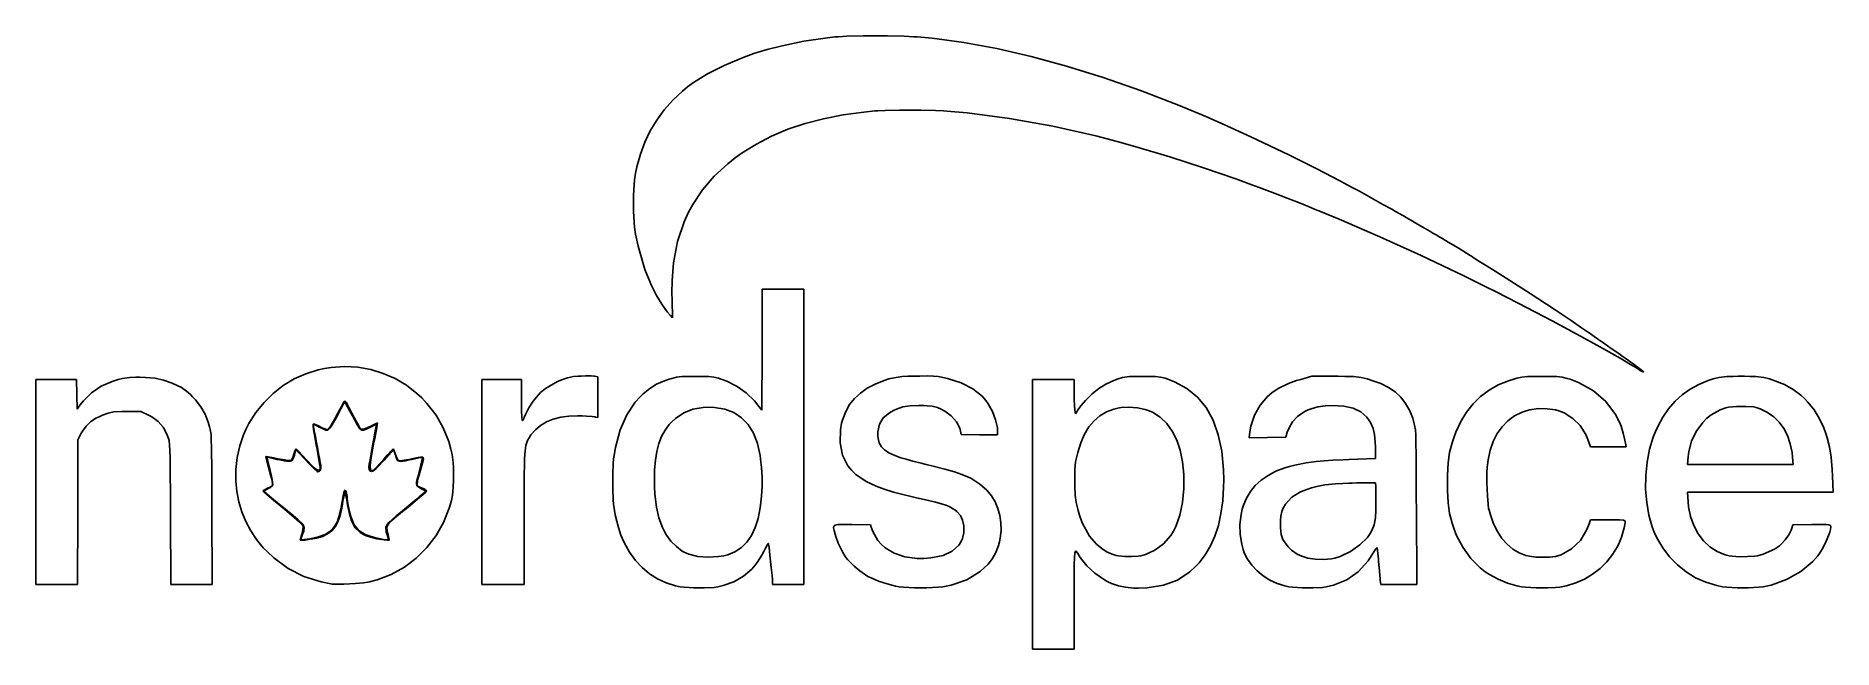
# Model space of a CAD drawing. Extents: x 33 to 1980, y 0 to 664.
import ezdxf

# ---------------------------------------------------------------- set-up
doc = ezdxf.new("R2010")
doc.units = 0

msp = doc.modelspace()

# ---------------------------------------------------------------- linework, layer by layer
for p, q in [((888.005112, 662.04996), (898.5, 663.170881)), ((898.5, 663.170881), (902.235679, 663.445229)), ((902.235679, 663.445229), (911.687317, 663.885131)), ((911.687317, 663.885131), (929.388105, 664.272613)), ((929.388105, 664.272613), (955.569416, 664.279741)), ((955.569416, 664.279741), (973.810072, 663.902045)), ((973.810072, 663.902045), (983.878701, 663.467457)), ((983.878701, 663.467457), (988, 663.195249)), ((988, 663.195249), (1004.294008, 661.696013)), ((799.461438, 640.973388), (811, 645.144536)), ((811, 645.144536), (815.408995, 646.610636)), ((815.408995, 646.610636), (825.169634, 649.513923)), ((825.169634, 649.513923), (841.568663, 653.673265)), ((841.568663, 653.673265), (865.039809, 658.508682)), ((865.039809, 658.508682), (888.005112, 662.04996)), ((1004.294008, 661.696013), (1038.298244, 657.143148)), ((1038.298244, 657.143148), (1074.019583, 650.564237)), ((1074.019583, 650.564237), (1111.252595, 642.015057)), ((745.589005, 613.914009), (760.742463, 623.381966)), ((760.742463, 623.381966), (778.651344, 632.377349)), ((778.651344, 632.377349), (799.461438, 640.973388)), ((1111.252595, 642.015057), (1149.79185, 631.551383)), ((1149.79185, 631.551383), (1189.431916, 619.22899)), ((723.089997, 594.564607), (733.422715, 604.336474)), ((733.422715, 604.336474), (739, 608.979931)), ((739, 608.979931), (745.589005, 613.914009)), ((1189.431916, 619.22899), (1229.967365, 605.103655)), ((1229.967365, 605.103655), (1271.192765, 589.231154)), ((713.85473, 584.148871), (723.089997, 594.564607)), ((1271.192765, 589.231154), (1292, 580.657146)), ((698.684455, 561.398938), (705.718891, 573.092553)), ((705.718891, 573.092553), (713.85473, 584.148871)), ((866.390344, 569.381341), (847.720435, 563.113343)), ((886.286215, 574.563862), (866.390344, 569.381341)), ((907.50108, 578.69214), (886.286215, 574.563862)), ((930.127972, 581.797409), (907.50108, 578.69214)), ((942, 582.976175), (930.127972, 581.797409)), ((945.179435, 583.208449), (942, 582.976175)), ((953.3553, 583.578812), (945.179435, 583.208449)), ((968.849068, 583.899432), (953.3553, 583.578812)), ((991.861647, 583.889922), (968.849068, 583.899432)), ((1007.824202, 583.556302), (991.861647, 583.889922)), ((1016.535823, 583.178961), (1007.824202, 583.556302)), ((1020.050106, 582.943921), (1016.535823, 583.178961)), ((1042.212063, 580.89562), (1020.050106, 582.943921)), ((1088.062222, 574.876162), (1042.212063, 580.89562)), ((1134.934414, 566.474468), (1088.062222, 574.876162)), ((1181.61309, 555.90842), (1134.934414, 566.474468)), ((1292, 580.657146), (1300.701891, 576.950381)), ((1300.701891, 576.950381), (1319.327076, 568.777175)), ((1319.327076, 568.777175), (1349.351069, 555.079459)), ((687.927698, 536.112957), (692.753399, 549.071311)), ((692.753399, 549.071311), (698.684455, 561.398938)), ((813.686374, 547.195983), (798.136157, 537.484154)), ((830.183455, 555.728635), (813.686374, 547.195983)), ((847.720435, 563.113343), (830.183455, 555.728635)), ((1204.5, 549.881852), (1181.61309, 555.90842)), ((1223.786353, 544.450975), (1204.5, 549.881852)), ((1349.351069, 555.079459), (1390.568912, 535.423342)), ((684.209331, 522.527162), (687.927698, 536.112957)), ((782.567951, 525.808904), (767.881435, 512.23037)), ((790.68705, 532.176288), (782.567951, 525.808904)), ((798.136157, 537.484154), (790.68705, 532.176288)), ((1261.46373, 533.223062), (1223.786353, 544.450975)), ((1297.956702, 521.503927), (1261.46373, 533.223062)), ((1390.568912, 535.423342), (1420.114667, 520.713218)), ((680.527904, 491.866313), (681.7218, 508.445067)), ((681.7218, 508.445067), (682.766014, 515.5)), ((682.766014, 515.5), (684.209331, 522.527162)), ((767.881435, 512.23037), (755.25135, 497.512279)), ((1333.276515, 509.28996), (1297.956702, 521.503927)), ((1350.5, 502.996285), (1333.276515, 509.28996)), ((1420.114667, 520.713218), (1438.193295, 511.382974)), ((1438.193295, 511.382974), (1446.553587, 506.953062)), ((1446.553587, 506.953062), (1453.928241, 503.005775)), ((680.52683, 473.921769), (680.527904, 491.866313)), ((755.25135, 497.512279), (744.662724, 481.63718)), ((1358.335911, 500.062487), (1350.5, 502.996285)), ((1375.831405, 493.427538), (1358.335911, 500.062487)), ((1388.759294, 488.467586), (1375.831405, 493.427538)), ((1396.433518, 485.496168), (1388.759294, 488.467586)), ((1453.928241, 503.005775), (1460.5, 499.48781)), ((1460.5, 499.48781), (1462.082861, 498.632465)), ((1462.082861, 498.632465), (1467.019287, 495.931019)), ((1467.019287, 495.931019), (1477.343359, 490.232827)), ((1477.343359, 490.232827), (1485, 485.982914)), ((681.718717, 456.922705), (680.52683, 473.921769)), ((740.129279, 473.260301), (735.382042, 462.967894)), ((744.662724, 481.63718), (740.129279, 473.260301)), ((1402.82204, 482.996684), (1396.433518, 485.496168)), ((1407.4704, 481.143786), (1402.82204, 482.996684)), ((1409, 480.514386), (1407.4704, 481.143786)), ((1411.80625, 479.343615), (1409, 480.514386)), ((1419.265625, 476.265633), (1411.80625, 479.343615)), ((1423, 474.737529), (1419.265625, 476.265633)), ((1444.955237, 465.658415), (1423, 474.737529)), ((1485, 485.982914), (1492.498828, 481.811249)), ((1492.498828, 481.811249), (1502.096924, 476.47302)), ((1502.096924, 476.47302), (1506.318896, 474.125824)), ((1506.318896, 474.125824), (1507.5, 473.469684)), ((1507.5, 473.469684), (1509.546289, 472.321479)), ((1509.546289, 472.321479), (1515.007617, 469.207123)), ((1515.007617, 469.207123), (1517.75, 467.624558)), ((1517.75, 467.624558), (1522.658101, 464.777923)), ((682.762064, 449.5), (681.718717, 456.922705)), ((685.41121, 436.470663), (682.762064, 449.5)), ((735.382042, 462.967894), (728.156249, 441.639985)), ((1489.189538, 446.602506), (1444.955237, 465.658415)), ((1522.658101, 464.777923), (1530.18679, 460.408858)), ((1530.18679, 460.408858), (1538.279533, 455.701767)), ((1538.279533, 455.701767), (1543.5, 452.656038)), ((1543.5, 452.656038), (1546.724609, 450.769918)), ((1546.724609, 450.769918), (1550.791748, 448.379908)), ((1550.791748, 448.379908), (1552.5354, 447.346788)), ((692.847376, 411.22878), (685.41121, 436.470663)), ((728.156249, 441.639985), (723.803946, 418.516806)), ((1534.117854, 426.230781), (1489.189538, 446.602506)), ((1552.5354, 447.346788), (1553, 447.067065)), ((1553, 447.067065), (1553.597266, 446.705151)), ((1553.597266, 446.705151), (1556.322266, 445.064055)), ((1556.322266, 445.064055), (1563.251562, 440.900848)), ((1563.251562, 440.900848), (1569, 437.451138)), ((1569, 437.451138), (1575.024609, 433.818547)), ((1575.024609, 433.818547), (1583.224365, 428.814042)), ((1583.224365, 428.814042), (1587.199658, 426.345002)), ((699.979453, 393.753283), (692.847376, 411.22878)), ((723.803946, 418.516806), (722.316138, 399.415546)), ((1580.054879, 404.400548), (1534.117854, 426.230781)), ((1587.199658, 426.345002), (1588.5, 425.517511)), ((1588.5, 425.517511), (1589.922803, 424.605541)), ((1589.922803, 424.605541), (1594.803955, 421.511595)), ((1594.803955, 421.511595), (1605.645703, 414.684515)), ((1605.645703, 414.684515), (1614, 409.444792)), ((1614, 409.444792), (1626.200535, 401.750205)), ((705.324297, 383.149209), (699.979453, 393.753283)), ((722.316138, 399.415546), (722.127595, 385.617556)), ((819.75719, 324.327794), (820.014379, 390)), ((820.014379, 390), (842.50719, 390)), ((842.50719, 390), (865, 390)), ((865, 390), (865, 230)), ((1603.5, 392.8939), (1580.054879, 404.400548)), ((1615.12854, 387.087729), (1603.5, 392.8939)), ((1626.200535, 401.750205), (1651.995776, 385.182608)), ((711.047705, 373.601762), (705.324297, 383.149209)), ((717.069504, 365.29919), (711.047705, 373.601762)), ((722.127595, 385.617556), (722.265804, 378.354163)), ((722.265804, 378.354163), (722.834489, 358.735489)), ((1639.181755, 374.850058), (1615.12854, 387.087729)), ((1675.7669, 355.733812), (1639.181755, 374.850058)), ((1651.995776, 385.182608), (1677.990405, 368.132277)), ((720.167244, 361.67356), (717.069504, 365.29919)), ((722.834489, 358.735489), (720.167244, 361.67356)), ((1710.582402, 336.991601), (1675.7669, 355.733812)), ((1677.990405, 368.132277), (1696.41927, 355.813495)), ((1696.41927, 355.813495), (1707.730298, 348.130431)), ((1707.730298, 348.130431), (1713, 344.508964)), ((1731.489585, 325.418882), (1710.582402, 336.991601)), ((1713, 344.508964), (1717.04375, 341.717771)), ((1717.04375, 341.717771), (1722.860352, 337.702892)), ((1722.860352, 337.702892), (1725.902148, 335.603324)), ((1725.902148, 335.603324), (1727, 334.845551)), ((1727, 334.845551), (1728.196357, 334.015068)), ((1728.196357, 334.015068), (1731.966815, 331.377664)), ((1731.966815, 331.377664), (1739.908599, 325.794157)), ((819.5, 258.655587), (819.75719, 324.327794)), ((1749.630237, 315.083839), (1731.489585, 325.418882)), ((1739.908599, 325.794157), (1745.826318, 321.619759)), ((1745.826318, 321.619759), (1751.560476, 317.572086)), ((1760.943745, 308.402595), (1749.630237, 315.083839)), ((1751.560476, 317.572086), (1758.657834, 312.571545)), ((1758.657834, 312.571545), (1761.597269, 310.507854)), ((122, 292.076714), (126.924459, 293.295527)), ((126.924459, 293.295527), (134.373802, 294.22751)), ((134.373802, 294.22751), (141.132612, 294.42796)), ((141.132612, 294.42796), (145.5, 294.447339)), ((145.5, 294.447339), (151.632632, 294.353613)), ((151.632632, 294.353613), (162.108232, 293.489514)), ((162.108232, 293.489514), (171.360824, 291.469232)), ((300.985433, 285.498242), (312.821943, 292.652458)), ((312.821943, 292.652458), (325.428018, 298.360879)), ((325.428018, 298.360879), (338.679477, 302.527003)), ((338.679477, 302.527003), (345.508418, 304.001547)), ((345.508418, 304.001547), (352.841901, 305.128023)), ((352.841901, 305.128023), (367.429966, 306.065496)), ((367.429966, 306.065496), (381.802028, 305.28257)), ((381.802028, 305.28257), (395.825122, 302.819532)), ((395.825122, 302.819532), (409.366284, 298.716669)), ((409.366284, 298.716669), (422.29255, 293.014268)), ((422.29255, 293.014268), (434.470956, 285.752616)), ((598.031845, 289.800743), (604.5, 292.521491)), ((604.5, 292.521491), (608.947633, 293.936935)), ((608.947633, 293.936935), (615.389121, 295.192268)), ((615.389121, 295.192268), (620.604777, 295.632369)), ((620.604777, 295.632369), (623.76534, 295.780124)), ((623.76534, 295.780124), (628.414421, 295.898105)), ((628.414421, 295.898105), (634.639802, 295.853103)), ((634.639802, 295.853103), (637.585418, 295.685507)), ((637.585418, 295.685507), (638.51534, 295.5631)), ((638.51534, 295.5631), (642, 294.909374)), ((642, 294.909374), (642, 272.83811)), ((714.117426, 290.591994), (719, 292.304719)), ((719, 292.304719), (722.123478, 293.310837)), ((722.123478, 293.310837), (727.203777, 294.62796)), ((727.203777, 294.62796), (732.785816, 295.246072)), ((732.785816, 295.246072), (738.786711, 295.415379)), ((738.786711, 295.415379), (744.229903, 295.45219)), ((744.229903, 295.45219), (747.5, 295.460591)), ((747.5, 295.460591), (750.794054, 295.466066)), ((750.794054, 295.466066), (756.259902, 295.453559)), ((756.259902, 295.453559), (762.238534, 295.312409)), ((762.238534, 295.312409), (767.705188, 294.717271)), ((767.705188, 294.717271), (772.599124, 293.407759)), ((772.599124, 293.407759), (775.611995, 292.400123)), ((775.611995, 292.400123), (781.673738, 290.111569)), ((952.025845, 290.961931), (957.26398, 292.600839)), ((957.26398, 292.600839), (962.77702, 294.029181)), ((962.77702, 294.029181), (971.471038, 295.187022)), ((971.471038, 295.187022), (977.631695, 295.500449)), ((977.631695, 295.500449), (982.919042, 295.66673)), ((982.919042, 295.66673), (986, 295.746177)), ((986, 295.746177), (990.72634, 295.840841)), ((990.72634, 295.840841), (998.926242, 295.868262)), ((998.926242, 295.868262), (1005.510329, 295.678234)), ((1005.510329, 295.678234), (1010.54406, 295.268869)), ((1010.54406, 295.268869), (1012.5, 294.981344)), ((1012.5, 294.981344), (1020.596108, 293.259513)), ((1020.596108, 293.259513), (1035.469539, 288.413475)), ((1200.894254, 290.958584), (1205.5, 292.694417)), ((1205.5, 292.694417), (1210.381876, 294.266694)), ((1210.381876, 294.266694), (1217.84527, 295.315824)), ((1217.84527, 295.315824), (1223.627595, 295.460061)), ((1223.627595, 295.460061), (1228.864792, 295.480809)), ((1228.864792, 295.480809), (1232, 295.47927)), ((1232, 295.47927), (1235.171782, 295.473991)), ((1235.171782, 295.473991), (1240.456847, 295.442099)), ((1240.456847, 295.442099), (1246.289346, 295.27946)), ((1246.289346, 295.27946), (1251.698393, 294.676195)), ((1251.698393, 294.676195), (1256.557215, 293.3909)), ((1256.557215, 293.3909), (1259.515162, 292.410532)), ((1259.515162, 292.410532), (1266.872102, 289.580905)), ((1398.844778, 290.796245), (1403.640259, 292.207307)), ((1403.640259, 292.207307), (1415.5, 295.5)), ((1415.5, 295.5), (1440, 295.5)), ((1440, 295.5), (1444.205782, 295.498406)), ((1444.205782, 295.498406), (1451.203222, 295.474011)), ((1451.203222, 295.474011), (1456.632758, 295.395475)), ((1456.632758, 295.395475), (1460.875505, 295.231755)), ((1460.875505, 295.231755), (1468.791238, 294.246069)), ((1468.791238, 294.246069), (1475.5, 292.608576)), ((1475.5, 292.608576), (1480.679055, 291.127679)), ((1628.620782, 290.700309), (1634.5, 292.586125)), ((1634.5, 292.586125), (1637.764635, 293.51644)), ((1637.764635, 293.51644), (1643.177576, 294.738794)), ((1643.177576, 294.738794), (1649.216648, 295.310186)), ((1649.216648, 295.310186), (1655.683307, 295.455961)), ((1655.683307, 295.455961), (1661.511685, 295.474763)), ((1661.511685, 295.474763), (1665, 295.471904)), ((1665, 295.471904), (1668.581455, 295.465903)), ((1668.581455, 295.465903), (1674.507833, 295.435426)), ((1674.507833, 295.435426), (1680.953725, 295.274561)), ((1680.953725, 295.274561), (1686.800161, 294.652033)), ((1686.800161, 294.652033), (1692.038984, 293.293452)), ((1692.038984, 293.293452), (1695.294083, 292.246193)), ((1695.294083, 292.246193), (1704.544455, 288.781997)), ((1767.209038, 304.558421), (1760.943745, 308.402595)), ((1761.597269, 310.507854), (1762.326318, 309.999987)), ((1762.326318, 309.999987), (1766.623477, 306.953786)), ((1766.623477, 306.953786), (1772.438028, 302.603927)), ((1769.921445, 302.839421), (1767.209038, 304.558421)), ((1771.425358, 301.879252), (1769.921445, 302.839421)), ((1773.49623, 300.613213), (1771.425358, 301.879252)), ((1772.438028, 302.603927), (1774.680682, 300.768481)), ((1774.836203, 300.073901), (1773.49623, 300.613213)), ((1774.680682, 300.768481), (1775, 300.406195)), ((1775, 300.406195), (1774.836203, 300.073901)), ((1845.085591, 290.882418), (1850.5, 292.600147)), ((1850.5, 292.600147), (1856.546484, 294.226187)), ((1856.546484, 294.226187), (1865.24025, 295.315554)), ((1865.24025, 295.315554), (1871.708328, 295.47064)), ((1871.708328, 295.47064), (1877.523791, 295.497979)), ((1877.523791, 295.497979), (1881, 295.5)), ((1881, 295.5), (1884.476209, 295.497979)), ((1884.476209, 295.497979), (1890.291672, 295.47064)), ((1890.291672, 295.47064), (1896.75975, 295.315554)), ((1896.75975, 295.315554), (1905.453516, 294.226187)), ((1905.453516, 294.226187), (1911.5, 292.600147)), ((1911.5, 292.600147), (1917.285134, 290.776113)), ((33, 181), (33, 292)), ((33, 292), (54.975229, 292)), ((54.975229, 292), (76.950457, 292)), ((76.950457, 292), (77.225229, 275.885151)), ((77.225229, 275.885151), (77.5, 259.770301)), ((84.545278, 269.115631), (93.369772, 277.753455)), ((93.369772, 277.753455), (103.639036, 284.690954)), ((103.639036, 284.690954), (115.466498, 290.004755)), ((115.466498, 290.004755), (122, 292.076714)), ((171.360824, 291.469232), (180.786261, 287.987988)), ((180.786261, 287.987988), (186, 285.60426)), ((186, 285.60426), (190.541095, 283.244028)), ((190.541095, 283.244028), (196.31826, 279.262095)), ((196.31826, 279.262095), (200.35567, 275.673262)), ((200.35567, 275.673262), (202.655323, 273.434057)), ((202.655323, 273.434057), (206.006043, 269.902183)), ((280.117846, 267.238429), (290.042673, 276.994732)), ((290.042673, 276.994732), (300.985433, 285.498242)), ((434.470956, 285.752616), (445.768538, 276.972)), ((445.768538, 276.972), (451.045469, 272.02467)), ((516, 181), (516, 292)), ((516, 292), (537.5, 292)), ((537.5, 292), (559, 292)), ((559, 292), (559, 270.059017)), ((571.862364, 268.623582), (577.197201, 275.14364)), ((577.197201, 275.14364), (579.880824, 277.831012)), ((579.880824, 277.831012), (585.199485, 282.143561)), ((585.199485, 282.143561), (598.031845, 289.800743)), ((642, 272.83811), (642, 250.766846)), ((682.414109, 267.618933), (687.565452, 273.365452)), ((687.565452, 273.365452), (691.061767, 276.700995)), ((691.061767, 276.700995), (698.053934, 282.318357)), ((698.053934, 282.318357), (705.540962, 286.82928)), ((705.540962, 286.82928), (714.117426, 290.591994)), ((781.673738, 290.111569), (792.807993, 284.500577)), ((792.807993, 284.500577), (802.696359, 277.459028)), ((802.696359, 277.459028), (811.426537, 268.924469)), ((919.966524, 271.475205), (926.352685, 277.420906)), ((926.352685, 277.420906), (933.819943, 282.646235)), ((933.819943, 282.646235), (942.375322, 287.15773)), ((942.375322, 287.15773), (952.025845, 290.961931)), ((1035.469539, 288.413475), (1048.205669, 281.891639)), ((1048.205669, 281.891639), (1058.349794, 273.926845)), ((1058.349794, 273.926845), (1062.30776, 269.476103)), ((1113, 146), (1113, 292)), ((1113, 292), (1135.5, 292)), ((1135.5, 292), (1158, 292)), ((1158, 292), (1158.011006, 277.25)), ((1158.011006, 277.25), (1158.065332, 271.219902)), ((1170.351429, 269.317753), (1173.939884, 273)), ((1173.939884, 273), (1177.535407, 276.381993)), ((1177.535407, 276.381993), (1184.803702, 282.218514)), ((1184.803702, 282.218514), (1192.471417, 287.003389)), ((1192.471417, 287.003389), (1200.894254, 290.958584)), ((1266.872102, 289.580905), (1280.143085, 282.351945)), ((1280.143085, 282.351945), (1291.496246, 273.019168)), ((1291.496246, 273.019168), (1300.938829, 261.569525)), ((1359.435705, 264.368506), (1367.586249, 273.736587)), ((1367.586249, 273.736587), (1372.288476, 277.639113)), ((1372.288476, 277.639113), (1379.171879, 282.238611)), ((1379.171879, 282.238611), (1390.279131, 287.750053)), ((1390.279131, 287.750053), (1398.844778, 290.796245)), ((1480.679055, 291.127679), (1490.136483, 287.670471)), ((1490.136483, 287.670471), (1498.442653, 283.506586)), ((1498.442653, 283.506586), (1505.657144, 278.580676)), ((1505.657144, 278.580676), (1511.839536, 272.837393)), ((1511.839536, 272.837393), (1517.04941, 266.221389)), ((1590.299804, 265.657887), (1598.439556, 273.589146)), ((1598.439556, 273.589146), (1607.535204, 280.402316)), ((1607.535204, 280.402316), (1617.593396, 286.103878)), ((1617.593396, 286.103878), (1628.620782, 290.700309)), ((1704.544455, 288.781997), (1720.778371, 279.905866)), ((1720.778371, 279.905866), (1734.08525, 268.349902)), ((1809.127572, 268.506279), (1816.919995, 275.565752)), ((1816.919995, 275.565752), (1825.499376, 281.638214)), ((1825.499376, 281.638214), (1834.88236, 286.738743)), ((1834.88236, 286.738743), (1845.085591, 290.882418)), ((1917.285134, 290.776113), (1927.710853, 286.542696)), ((1927.710853, 286.542696), (1936.924758, 281.351776)), ((1936.924758, 281.351776), (1945.303948, 274.990901)), ((1945.303948, 274.990901), (1949.298368, 271.305341)), ((77.5, 259.770301), (80.639374, 264.135151)), ((80.639374, 264.135151), (84.545278, 269.115631)), ((104.953796, 253.442382), (101.348957, 251.780084)), ((111.167818, 255.736196), (104.953796, 253.442382)), ((117.569315, 256.940698), (111.167818, 255.736196)), ((125.976309, 257.397964), (117.569315, 256.940698)), ((131.5, 257.453283), (125.976309, 257.397964)), ((146.5, 257.5), (131.5, 257.453283)), ((154.267658, 253.790905), (146.5, 257.5)), ((158.48162, 251.582902), (154.267658, 253.790905)), ((206.006043, 269.902183), (211.715292, 262.554971)), ((211.715292, 262.554971), (216.247497, 254.572887)), ((216.247497, 254.572887), (219.777711, 245.647627)), ((263.818725, 244.353455), (271.335136, 256.325837)), ((271.335136, 256.325837), (280.117846, 267.238429)), ((360.160327, 255.728238), (356.935205, 249.601756)), ((358.502347, 250.82533), (360.939195, 255.474031)), ((362.119425, 259.469064), (360.160327, 255.728238)), ((360.939195, 255.474031), (363.363519, 260.149803)), ((364.011748, 262.974703), (362.119425, 259.469064)), ((363.363519, 260.149803), (366.204619, 265.544167)), ((366.398153, 267.030424), (364.011748, 262.974703)), ((366.204619, 265.544167), (367.256862, 267.471847)), ((367.420982, 268.489209), (366.398153, 267.030424)), ((367.256862, 267.471847), (367.450318, 267.783652)), ((367.693379, 268.731126), (367.420982, 268.489209)), ((367.450318, 267.783652), (367.655691, 267.589618)), ((367.655691, 267.589618), (368.796083, 265.775547)), ((368.154141, 268.587495), (367.693379, 268.731126)), ((369.42916, 267.005541), (368.154141, 268.587495)), ((368.796083, 265.775547), (370.715331, 262.401224)), ((370.086377, 265.762062), (369.42916, 267.005541)), ((370.615123, 264.657445), (370.086377, 265.762062)), ((372.159926, 261.583333), (370.615123, 264.657445)), ((370.715331, 262.401224), (373.180631, 257.875954)), ((375.298071, 255.552958), (372.159926, 261.583333)), ((373.180631, 257.875954), (374.5453, 255.309621)), ((374.5453, 255.309621), (376.003547, 252.555932)), ((379.902152, 246.943642), (375.298071, 255.552958)), ((451.045469, 272.02467), (456.731928, 266.00529)), ((456.731928, 266.00529), (466.490809, 253.423496)), ((466.490809, 253.423496), (474.278048, 239.802091)), ((559, 270.059017), (559.018423, 265.583037)), ((559.018423, 265.583037), (559.155377, 257.630188)), ((559.155377, 257.630188), (559.402619, 251.577144)), ((562.066897, 250.740791), (563.333871, 254.061222)), ((563.333871, 254.061222), (567.04968, 261.304775)), ((567.04968, 261.304775), (571.862364, 268.623582)), ((666.196935, 237.402777), (673.401333, 253.89609)), ((673.401333, 253.89609), (682.414109, 267.618933)), ((734.927403, 255.867369), (726.015814, 249.801175)), ((744.813616, 259.814226), (734.927403, 255.867369)), ((755.934817, 261.745689), (744.813616, 259.814226)), ((762.039901, 261.988131), (755.934817, 261.745689)), ((768.138727, 261.762402), (762.039901, 261.988131)), ((779.315436, 259.910927), (768.138727, 261.762402)), ((789.128451, 256.195324), (779.315436, 259.910927)), ((797.574844, 250.618667), (789.128451, 256.195324)), ((811.426537, 268.924469), (815.384713, 264.077794)), ((815.384713, 264.077794), (819.5, 258.655587)), ((907.224394, 249.250485), (910.409401, 257.396534)), ((910.409401, 257.396534), (914.654437, 264.802594)), ((914.654437, 264.802594), (919.966524, 271.475205)), ((957.90427, 256.104022), (951.193454, 250.352803)), ((962.187894, 258.569894), (957.90427, 256.104022)), ((965.467299, 260.076515), (962.187894, 258.569894)), ((972.457302, 262.304156), (965.467299, 260.076515)), ((980.417135, 263.545937), (972.457302, 262.304156)), ((989.820681, 263.875785), (980.417135, 263.545937)), ((995.211936, 263.721837), (989.820681, 263.875785)), ((998.768119, 263.542654), (995.211936, 263.721837)), ((1004.088734, 263.085149), (998.768119, 263.542654)), ((1009.84497, 261.697517), (1004.088734, 263.085149)), ((1013.952985, 259.952102), (1009.84497, 261.697517)), ((1017.831986, 257.887583), (1013.952985, 259.952102)), ((1024.851459, 252.577108), (1017.831986, 257.887583)), ((1062.30776, 269.476103), (1064.830378, 265.867974)), ((1064.830378, 265.867974), (1069.350065, 257.438474)), ((1069.350065, 257.438474), (1072.799937, 248.362324)), ((1158.065332, 271.219902), (1158.300436, 263.33136)), ((1158.300436, 263.33136), (1158.5287, 259.732933)), ((1158.5287, 259.732933), (1158.65635, 258.660636)), ((1158.65635, 258.660636), (1159.290688, 254.821273)), ((1159.290688, 254.821273), (1162.300126, 259.660636)), ((1162.300126, 259.660636), (1163.080805, 260.806249)), ((1163.080805, 260.806249), (1165.458832, 263.818299)), ((1165.458832, 263.818299), (1170.351429, 269.317753)), ((1192.93879, 256.846185), (1185.850189, 252.639783)), ((1200.861461, 259.906369), (1192.93879, 256.846185)), ((1205.145444, 261.018465), (1200.861461, 259.906369)), ((1208.778945, 261.613282), (1205.145444, 261.018465)), ((1217.340492, 261.971735), (1208.778945, 261.613282)), ((1226.487736, 261.305061), (1217.340492, 261.971735)), ((1234.852247, 259.712994), (1226.487736, 261.305061)), ((1238.313341, 258.601105), (1234.852247, 259.712994)), ((1242.834385, 256.596884), (1238.313341, 258.601105)), ((1251.090739, 251.364472), (1242.834385, 256.596884)), ((1300.938829, 261.569525), (1308.47808, 247.989965)), ((1349.351872, 241.504285), (1353.24314, 253.422115)), ((1353.24314, 253.422115), (1359.435705, 264.368506)), ((1407.366491, 256.936934), (1400.094582, 251.984698)), ((1411.652677, 259.068501), (1407.366491, 256.936934)), ((1414.948115, 260.394693), (1411.652677, 259.068501)), ((1422.140823, 262.393007), (1414.948115, 260.394693)), ((1430.207195, 263.52926), (1422.140823, 262.393007)), ((1439.232701, 263.815492), (1430.207195, 263.52926)), ((1444.131838, 263.643613), (1439.232701, 263.815492)), ((1450.073308, 263.11677), (1444.131838, 263.643613)), ((1460.252326, 260.896921), (1450.073308, 263.11677)), ((1468.444932, 256.985903), (1460.252326, 260.896921)), ((1474.993705, 251.220173), (1468.444932, 256.985903)), ((1517.04941, 266.221389), (1521.346345, 258.677315)), ((1521.346345, 258.677315), (1524.789921, 250.149824)), ((1576.861387, 246.41519), (1583.109297, 256.602062)), ((1583.109297, 256.602062), (1590.299804, 265.657887)), ((1643.253148, 256.610206), (1635.174906, 252.513491)), ((1647.61648, 258.208171), (1643.253148, 256.610206)), ((1651.6259, 259.265387), (1647.61648, 258.208171)), ((1660.792529, 260.464549), (1651.6259, 259.265387)), ((1670.476477, 260.44536), (1660.792529, 260.464549)), ((1679.462064, 259.21023), (1670.476477, 260.44536)), ((1683.313073, 258.137439), (1679.462064, 259.21023)), ((1688.785507, 255.924852), (1683.313073, 258.137439)), ((1698.481194, 249.973258), (1688.785507, 255.924852)), ((1734.08525, 268.349902), (1744.57957, 254.014688)), ((1744.57957, 254.014688), (1748.807795, 245.773795)), ((1795.837026, 251.365985), (1802.105464, 260.444716)), ((1802.105464, 260.444716), (1809.127572, 268.506279)), ((1848.079991, 253.634038), (1843.335725, 249.649553)), ((1858.098446, 259.344231), (1848.079991, 253.634038)), ((1863.931501, 261.388476), (1858.098446, 259.344231)), ((1867.0763, 262.066164), (1863.931501, 261.388476)), ((1875.788679, 262.879677), (1867.0763, 262.066164)), ((1885.644083, 262.954795), (1875.788679, 262.879677)), ((1894.137693, 262.272427), (1885.644083, 262.954795)), ((1897.091069, 261.64122), (1894.137693, 262.272427)), ((1901.361504, 260.155856), (1897.091069, 261.64122)), ((1909.207962, 256.390887), (1901.361504, 260.155856)), ((1916.113145, 251.58801), (1909.207962, 256.390887)), ((1949.298368, 271.305341), (1953.105413, 267.379431)), ((1953.105413, 267.379431), (1959.720176, 259.210433)), ((1959.720176, 259.210433), (1965.298455, 250.137148)), ((83.385733, 236.136338), (81.780574, 233.207088)), ((87.316511, 241.473729), (83.385733, 236.136338)), ((92.208305, 246.116692), (87.316511, 241.473729)), ((98.061598, 250.065684), (92.208305, 246.116692)), ((101.348957, 251.780084), (98.061598, 250.065684)), ((165.435903, 246.591719), (158.48162, 251.582902)), ((170.766804, 240.439552), (165.435903, 246.591719)), ((174.884089, 232.653507), (170.766804, 240.439552)), ((219.777711, 245.647627), (221.221777, 240.734961)), ((221.221777, 240.734961), (221.932502, 237.840814)), ((221.932502, 237.840814), (222.690664, 232.469512)), ((258.009801, 232.165804), (260.57419, 238)), ((260.57419, 238), (263.818725, 244.353455)), ((333.560022, 243.824146), (333.235494, 241.770696)), ((333.235494, 241.770696), (333.686198, 237.892901)), ((333.269217, 242.7788), (333.693159, 243.181414)), ((333.350988, 242.305355), (333.269217, 242.7788)), ((333.61942, 241.209388), (333.350988, 242.305355)), ((334.055599, 244), (333.560022, 243.824146)), ((334.61234, 236.404284), (333.61942, 241.209388)), ((333.686198, 237.892901), (334.369951, 233.790375)), ((333.693159, 243.181414), (335.14471, 242.792949)), ((334.973085, 243.763281), (334.055599, 244)), ((334.369951, 233.790375), (335.393161, 228.222524)), ((335.785819, 230.35995), (334.61234, 236.404284)), ((338.488793, 242.164844), (334.973085, 243.763281)), ((335.14471, 242.792949), (337.917024, 241.534948)), ((337.917024, 241.534948), (339.890079, 240.555355)), ((340.653995, 241), (338.488793, 242.164844)), ((339.890079, 240.555355), (342.747655, 239.174877)), ((342.905452, 239.835156), (340.653995, 241)), ((342.747655, 239.174877), (347.294712, 237.28054)), ((347.003596, 238.236719), (342.905452, 239.835156)), ((348.345526, 238), (347.003596, 238.236719)), ((347.294712, 237.28054), (348.424145, 237)), ((349.201557, 238.051458), (348.345526, 238)), ((348.424145, 237), (349.301203, 237.243107)), ((350.874781, 239.193396), (349.201557, 238.051458)), ((349.301203, 237.243107), (351.512208, 239.305089)), ((352.710653, 241.917483), (350.874781, 239.193396)), ((351.512208, 239.305089), (354.508725, 243.728383)), ((354.504039, 245.079312), (352.710653, 241.917483)), ((356.935205, 249.601756), (354.504039, 245.079312)), ((354.508725, 243.728383), (358.502347, 250.82533)), ((376.003547, 252.555932), (378.519698, 247.877734)), ((378.519698, 247.877734), (381.43599, 242.720677)), ((382.743015, 241.793679), (379.902152, 246.943642)), ((381.43599, 242.720677), (384.123073, 238.721471)), ((383.948066, 239.725752), (382.743015, 241.793679)), ((384.264468, 239.25), (383.948066, 239.725752)), ((384.123073, 238.721471), (385.996203, 237.178197)), ((384.91769, 238.616846), (384.264468, 239.25)), ((386.720404, 238.096857), (384.91769, 238.616846)), ((385.996203, 237.178197), (386.818094, 237.043926)), ((389.458798, 238.624778), (386.720404, 238.096857)), ((386.818094, 237.043926), (388.011493, 237.323018)), ((388.011493, 237.323018), (392.556311, 239.115817)), ((393.461655, 240.263994), (389.458798, 238.624778)), ((392.556311, 239.115817), (395.347957, 240.40871)), ((396.040003, 241.520145), (393.461655, 240.263994)), ((395.347957, 240.40871), (402.195913, 243.729567)), ((403.030078, 245.04029), (396.040003, 241.520145)), ((400.750003, 236.562685), (399.443813, 229.487573)), ((400.032881, 227.982547), (401.537255, 235.906197)), ((401.351879, 239.713552), (400.750003, 236.562685)), ((401.534212, 240.614784), (401.351879, 239.713552)), ((402.195913, 243.729567), (401.534212, 240.614784)), ((401.537255, 235.906197), (402.202117, 239.616934)), ((402.202117, 239.616934), (402.38971, 240.770145)), ((402.38971, 240.770145), (403.030078, 245.04029)), ((474.278048, 239.802091), (480.310132, 224.762397)), ((559.402619, 251.577144), (559.732326, 248.105092)), ((559.732326, 248.105092), (559.919409, 247.549808)), ((559.919409, 247.549808), (560.373301, 247.625802)), ((560.373301, 247.625802), (561.51751, 249.325997)), ((561.51751, 249.325997), (562.066897, 250.740791)), ((574.125693, 237.598903), (569.351768, 232.071939)), ((579.772028, 242.292449), (574.125693, 237.598903)), ((586.258936, 246.139538), (579.772028, 242.292449)), ((593.554576, 249.127133), (586.258936, 246.139538)), ((601.627109, 251.242194), (593.554576, 249.127133)), ((610.444695, 252.471684), (601.627109, 251.242194)), ((619.975495, 252.802563), (610.444695, 252.471684)), ((624.998401, 252.62695), (619.975495, 252.802563)), ((629.681248, 252.325638), (624.998401, 252.62695)), ((635.743989, 251.818915), (629.681248, 252.325638)), ((638.462834, 251.504734), (635.743989, 251.818915)), ((639.25, 251.370197), (638.462834, 251.504734)), ((642, 250.766846), (639.25, 251.370197)), ((660.907112, 218.382113), (666.196935, 237.402777)), ((714.703278, 237.064337), (710.935367, 230.253931)), ((719.261592, 243.146462), (714.703278, 237.064337)), ((721.844142, 245.940844), (719.261592, 243.146462)), ((726.015814, 249.801175), (721.844142, 245.940844)), ((804.651691, 243.184032), (797.574844, 250.618667)), ((810.356063, 233.894491), (804.651691, 243.184032)), ((814.685035, 222.75312), (810.356063, 233.894491)), ((904.340763, 223.290781), (904.663568, 237.544285)), ((904.663568, 237.544285), (906.027206, 244.897922)), ((906.027206, 244.897922), (907.224394, 249.250485)), ((946.949433, 243.495297), (945.162068, 235.515124)), ((945.162068, 235.515124), (945.186464, 231.098917)), ((951.193454, 250.352803), (946.949433, 243.495297)), ((1030.436653, 246.204355), (1024.851459, 252.577108)), ((1034.048076, 239.384887), (1030.436653, 246.204355)), ((1034.945031, 236), (1034.048076, 239.384887)), ((1035.53252, 232.5), (1034.945031, 236)), ((1072.799937, 248.362324), (1074.737094, 239.804728)), ((1074.737094, 239.804728), (1075, 236.084516)), ((1075, 236.084516), (1075, 231.95772)), ((1174.048834, 240.63683), (1169.272901, 232.764529)), ((1179.564067, 247.24929), (1174.048834, 240.63683)), ((1185.850189, 252.639783), (1179.564067, 247.24929)), ((1258.270806, 244.556832), (1251.090739, 251.364472)), ((1264.340214, 236.242046), (1258.270806, 244.556832)), ((1269.264591, 226.488196), (1264.340214, 236.242046)), ((1308.47808, 247.989965), (1314.121244, 232.267439)), ((1347.719383, 228.956784), (1348.37651, 235.370727)), ((1348.37651, 235.370727), (1349.351872, 241.504285)), ((1388.949653, 235), (1387.22691, 229.5)), ((1390.421902, 238.97321), (1388.949653, 235)), ((1394.477882, 246.030181), (1390.421902, 238.97321)), ((1400.094582, 251.984698), (1394.477882, 246.030181)), ((1477.758711, 247.590685), (1474.993705, 251.220173)), ((1479.475203, 244.821726), (1477.758711, 247.590685)), ((1482.037793, 239.078758), (1479.475203, 244.821726)), ((1483.590509, 232.415932), (1482.037793, 239.078758)), ((1524.789921, 250.149824), (1526.210318, 245.5)), ((1526.210318, 245.5), (1526.935249, 242.683608)), ((1526.935249, 242.683608), (1527.705754, 237.401033)), ((1527.705754, 237.401033), (1528.050415, 231.65639)), ((1569.242347, 229), (1571.549425, 235.090794)), ((1571.549425, 235.090794), (1576.861387, 246.41519)), ((1621.722985, 240.872576), (1616.412658, 233.417318)), ((1627.987626, 247.252791), (1621.722985, 240.872576)), ((1635.174906, 252.513491), (1627.987626, 247.252791)), ((1706.407587, 242.0896), (1698.481194, 249.973258)), ((1712.440216, 232.397676), (1706.407587, 242.0896)), ((1748.807795, 245.773795), (1750.545227, 241.555686)), ((1750.545227, 241.555686), (1752.805382, 233.884487)), ((1752.805382, 233.884487), (1754.53091, 226.245642)), ((1785.388604, 229.658865), (1787.811091, 235.807712)), ((1787.811091, 235.807712), (1790.305614, 241.255006)), ((1790.305614, 241.255006), (1795.837026, 251.365985)), ((1832.041842, 235.825816), (1826.928029, 225.283326)), ((1839.112922, 245.358334), (1832.041842, 235.825816)), ((1843.335725, 249.649553), (1839.112922, 245.358334)), ((1922.058582, 245.772522), (1916.113145, 251.58801)), ((1927.025803, 238.969717), (1922.058582, 245.772522)), ((1930.996337, 231.204893), (1927.025803, 238.969717)), ((1965.298455, 250.137148), (1970.195394, 239.581924)), ((1970.195394, 239.581924), (1972.499343, 233.568067)), ((78.5, 226.544538), (78.2153, 148.272269)), ((81.780574, 233.207088), (78.5, 226.544538)), ((176.615678, 228), (174.884089, 232.653507)), ((177.185823, 225.925478), (176.615678, 228)), ((177.811505, 221.04093), (177.185823, 225.925478)), ((178.10452, 215.503843), (177.811505, 221.04093)), ((178.321385, 207.263076), (178.10452, 215.503843)), ((222.690664, 232.469512), (223.031666, 226.754502)), ((223.031666, 226.754502), (223.273792, 218.174241)), ((223.273792, 218.174241), (223.407348, 209.261663)), ((251.150186, 207.597883), (253.898512, 220.119446)), ((253.898512, 220.119446), (258.009801, 232.165804)), ((314.618473, 216.416289), (313.298471, 213.322022)), ((313.50649, 211.808433), (314.397545, 214.619123)), ((314.397545, 214.619123), (314.675918, 215.275194)), ((315.05146, 216.786038), (314.618473, 216.416289)), ((314.675918, 215.275194), (315.227432, 215.159942)), ((315.417819, 216.493862), (315.05146, 216.786038)), ((315.227432, 215.159942), (317.962861, 212.762285)), ((317.261336, 214.655451), (315.417819, 216.493862)), ((322.116895, 209.487805), (317.261336, 214.655451)), ((335.393161, 228.222524), (336.783968, 220.973809)), ((336.786485, 225.094925), (335.785819, 230.35995)), ((336.783968, 220.973809), (337.626014, 216.651772)), ((337.970641, 218.795899), (336.786485, 225.094925)), ((337.626014, 216.651772), (338.95607, 209.512398)), ((339.345839, 211.423767), (337.970641, 218.795899)), ((397.407835, 218.205859), (395.864393, 209.720459)), ((395.954511, 205.539355), (397.658423, 215.784659)), ((398.451611, 224), (397.407835, 218.205859)), ((397.658423, 215.784659), (398.860777, 222.025384)), ((399.443813, 229.487573), (398.451611, 224)), ((398.860777, 222.025384), (400.032881, 227.982547)), ((410.198182, 204.772766), (420.417521, 216.339674)), ((418.186215, 215.005963), (413.74481, 210.134653)), ((419.874643, 216.692292), (418.186215, 215.005963)), ((420.211456, 216.930819), (419.874643, 216.692292)), ((420.57464, 216.634813), (420.211456, 216.930819)), ((420.417521, 216.339674), (422.458761, 209.919837)), ((421.540768, 214.491518), (420.57464, 216.634813)), ((422.024716, 212.908213), (421.540768, 214.491518)), ((480.310132, 224.762397), (482.735643, 216.592355)), ((482.735643, 216.592355), (484.185993, 210.637651)), ((562.987183, 214.83124), (562.477861, 206.435797)), ((563.769338, 220.491773), (562.987183, 214.83124)), ((565.581979, 225.961991), (563.769338, 220.491773)), ((567.30191, 229), (565.581979, 225.961991)), ((569.351768, 232.071939), (567.30191, 229)), ((659.013353, 208), (660.907112, 218.382113)), ((707.935489, 222.630686), (705.681274, 214.110046)), ((710.935367, 230.253931), (707.935489, 222.630686)), ((817.635682, 209.762993), (814.685035, 222.75312)), ((865, 230), (865, 70)), ((907.120249, 210.13307), (904.340763, 223.290781)), ((945.186464, 231.098917), (945.50649, 228.305631)), ((945.50649, 228.305631), (946.830637, 223.392123)), ((946.830637, 223.392123), (949.130545, 219.261756)), ((949.130545, 219.261756), (952.482574, 215.777398)), ((952.482574, 215.777398), (954.576996, 214.234617)), ((954.576996, 214.234617), (957.295404, 212.53988)), ((1055.26626, 232.22886), (1035.53252, 232.5)), ((1075, 231.95772), (1055.26626, 232.22886)), ((1165.204678, 223.594512), (1161.812575, 213.088906)), ((1169.272901, 232.764529), (1165.204678, 223.594512)), ((1273.009565, 215.363361), (1269.264591, 226.488196)), ((1275.540765, 202.935623), (1273.009565, 215.363361)), ((1314.121244, 232.267439), (1317.875566, 214.388895)), ((1317.875566, 214.388895), (1319.748292, 194.341284)), ((1367.473146, 229.228392), (1347.719383, 228.956784)), ((1387.22691, 229.5), (1367.473146, 229.228392)), ((1484.314133, 224.057495), (1483.590509, 232.415932)), ((1484.42153, 219), (1484.314133, 224.057495)), ((1484.5, 206.5), (1484.42153, 219)), ((1528.050415, 231.65639), (1528.240779, 225.44104)), ((1528.240779, 225.44104), (1528.342035, 220.145541)), ((1528.342035, 220.145541), (1528.426994, 213.776735)), ((1564.82041, 213.057622), (1567.457407, 223.585175)), ((1567.457407, 223.585175), (1569.242347, 229)), ((1608.781655, 215.459556), (1606.524331, 205.045995)), ((1612.088323, 224.931488), (1608.781655, 215.459556)), ((1616.412658, 233.417318), (1612.088323, 224.931488)), ((1714.707474, 226.9123), (1712.440216, 232.397676)), ((1717.5, 219.005196), (1714.707474, 226.9123)), ((1736.769052, 219.002598), (1717.5, 219.005196)), ((1756.038104, 219), (1736.769052, 219.002598)), ((1754.53091, 226.245642), (1755.574866, 221.25)), ((1755.574866, 221.25), (1756.038104, 219)), ((1778.809532, 202.441464), (1781.475864, 216.481099)), ((1781.475864, 216.481099), (1785.388604, 229.658865)), ((1826.928029, 225.283326), (1823.920962, 214.039027)), ((1933.951714, 222.503345), (1930.996337, 231.204893)), ((1935.873464, 212.890369), (1933.951714, 222.503345)), ((1972.499343, 233.568067), (1974.045567, 228.929308)), ((1974.045567, 228.929308), (1976.529344, 219.019047)), ((1976.529344, 219.019047), (1978.274918, 207.793358)), ((178.445989, 198.854922), (178.321385, 207.263076)), ((178.51559, 192.012129), (178.445989, 198.854922)), ((223.407348, 209.261663), (223.480074, 201.907617)), ((223.480074, 201.907617), (223.543835, 193.278966)), ((249.772394, 194.635616), (251.150186, 207.597883)), ((282.281886, 208.555779), (282.281418, 208.390246)), ((282.281418, 208.390246), (282.493621, 207.286132)), ((282.58463, 208.536859), (282.281886, 208.555779)), ((282.493621, 207.286132), (283.277248, 203.963462)), ((284.577879, 208.217811), (282.58463, 208.536859)), ((283.277248, 203.963462), (285.001615, 197.167581)), ((283.451987, 207.783427), (283.727377, 207.788654)), ((283.468862, 207.439685), (283.451987, 207.783427)), ((283.911456, 205.21689), (283.468862, 207.439685)), ((283.727377, 207.788654), (285.446704, 207.507413)), ((285.393435, 198.926389), (283.911456, 205.21689)), ((290.243232, 207.17957), (284.577879, 208.217811)), ((285.001615, 197.167581), (287.238491, 188.708933)), ((286.768131, 193.447832), (285.393435, 198.926389)), ((285.446704, 207.507413), (290.270095, 206.494745)), ((295.186292, 206.22579), (290.243232, 207.17957)), ((290.270095, 206.494745), (294.455424, 205.533427)), ((294.455424, 205.533427), (297.270301, 204.872665)), ((300.230174, 205.304783), (295.186292, 206.22579)), ((297.270301, 204.872665), (301.908484, 203.847808)), ((306.359334, 204.417306), (300.230174, 205.304783)), ((301.908484, 203.847808), (306.766823, 203.143688)), ((308.809027, 204.246629), (306.359334, 204.417306)), ((306.766823, 203.143688), (310.390557, 204.016318)), ((309.368442, 204.311143), (308.809027, 204.246629)), ((310.084164, 205.014834), (309.368442, 204.311143)), ((311.792145, 208.567347), (310.084164, 205.014834)), ((310.390557, 204.016318), (312.238691, 207.317071)), ((312.574037, 210.978616), (311.792145, 208.567347)), ((312.238691, 207.317071), (313.003557, 210)), ((313.298471, 213.322022), (312.574037, 210.978616)), ((313.003557, 210), (313.50649, 211.808433)), ((317.962861, 212.762285), (319.809861, 210.775194)), ((319.809861, 210.775194), (323.211772, 206.973712)), ((326.213342, 205), (322.116895, 209.487805)), ((323.211772, 206.973712), (329.472503, 200.250827)), ((328.156921, 202.868841), (326.213342, 205)), ((331.534618, 199.296515), (328.156921, 202.868841)), ((329.472503, 200.250827), (334.5213, 195.190322)), ((335.43928, 195.595235), (331.534618, 199.296515)), ((334.5213, 195.190322), (337.772791, 192.378927)), ((338.789617, 193.563896), (335.43928, 195.595235)), ((338.95607, 209.512398), (340.380476, 200.690689)), ((340.107439, 207.323065), (339.345839, 211.423767)), ((340.730662, 203.886153), (340.107439, 207.323065)), ((340.380476, 200.690689), (340.797414, 197.048742)), ((340.806944, 196.151772), (340.456109, 194.586021)), ((341.517782, 198.878315), (340.730662, 203.886153)), ((340.797414, 197.048742), (340.806944, 196.151772)), ((341.407393, 194.124239), (341.728818, 195.83409)), ((341.728818, 195.83409), (341.517782, 198.878315)), ((394.244033, 200.82956), (393.777138, 196.848907)), ((393.777138, 196.848907), (393.969166, 194.365404)), ((394.7154, 203.5), (394.244033, 200.82956)), ((395.02903, 205.181689), (394.7154, 203.5)), ((395.864393, 209.720459), (395.02903, 205.181689)), ((395.194423, 198.364609), (395.954511, 205.539355)), ((395.389478, 194.367259), (395.194423, 198.364609)), ((398.586982, 192.932778), (401.686858, 195.506521)), ((401.736396, 196.689881), (398.594981, 193.967784)), ((401.686858, 195.506521), (405.216178, 199.206653)), ((406.666226, 202.031222), (401.736396, 196.689881)), ((405.216178, 199.206653), (408.352753, 202.690676)), ((410, 205.855856), (406.666226, 202.031222)), ((408.352753, 202.690676), (410.198182, 204.772766)), ((413.74481, 210.134653), (410, 205.855856)), ((422.677342, 210.619343), (422.024716, 212.908213)), ((422.458761, 209.919837), (423.335979, 207.317501)), ((423.920229, 207.172106), (422.677342, 210.619343)), ((423.335979, 207.317501), (425.293277, 204.107215)), ((425.178057, 205.068118), (423.920229, 207.172106)), ((426.568543, 204.110475), (425.178057, 205.068118)), ((425.293277, 204.107215), (428.819359, 203.234932)), ((427.35032, 204), (426.568543, 204.110475)), ((428.382619, 204.061882), (427.35032, 204)), ((431.86491, 204.538897), (428.382619, 204.061882)), ((428.819359, 203.234932), (433.430649, 203.883187)), ((437.010241, 205.446818), (431.86491, 204.538897)), ((433.430649, 203.883187), (437.806528, 204.84525)), ((443.545955, 206.737535), (437.010241, 205.446818)), ((437.806528, 204.84525), (440.458003, 205.467183)), ((440.458003, 205.467183), (444.704707, 206.426611)), ((447.25, 207.511406), (443.545955, 206.737535)), ((444.704707, 206.426611), (449.644078, 207.391277)), ((449.551881, 207.987888), (447.25, 207.511406)), ((449.772139, 197.967017), (447.355406, 188.68828)), ((448.817863, 191.228146), (450.023807, 195.412814)), ((452.305534, 207.996238), (449.551881, 207.987888)), ((449.644078, 207.391277), (451.44264, 207.617031)), ((451.23413, 204.029086), (449.772139, 197.967017)), ((450.023807, 195.412814), (450.756262, 197.85197)), ((450.756262, 197.85197), (451.915479, 201.810061)), ((451.795157, 207.097473), (451.23413, 204.029086)), ((451.44264, 207.617031), (451.754615, 207.578718)), ((451.754615, 207.578718), (451.795157, 207.097473)), ((451.915479, 201.810061), (452.824725, 205.731668)), ((452.824725, 205.731668), (452.305534, 207.996238)), ((484.185993, 210.637651), (485.226326, 202.14761)), ((485.226326, 202.14761), (485.403419, 196.368438)), ((485.403419, 196.368438), (485.446992, 191.404328)), ((562.239758, 197.764902), (562.135843, 190.62789)), ((562.477861, 206.435797), (562.239758, 197.764902)), ((658.091453, 189.694922), (658.408327, 200.629122)), ((658.408327, 200.629122), (658.779493, 206.069634)), ((658.779493, 206.069634), (659.013353, 208)), ((704.15035, 204.607451), (703.320347, 194.038343)), ((705.681274, 214.110046), (704.15035, 204.607451)), ((818.593218, 202.575606), (817.635682, 209.762993)), ((819.166955, 196.692013), (818.593218, 202.575606)), ((819.814758, 186.28937), (819.166955, 196.692013)), ((912.877619, 198.660072), (907.120249, 210.13307)), ((916.834134, 193.739379), (912.877619, 198.660072)), ((957.295404, 212.53988), (963.529389, 209.56951)), ((963.529389, 209.56951), (970.076528, 207.320406)), ((970.076528, 207.320406), (975.891658, 205.626068)), ((975.891658, 205.626068), (983.214975, 203.660805)), ((983.214975, 203.660805), (992.344668, 201.326068)), ((992.344668, 201.326068), (997.680091, 199.98935)), ((997.680091, 199.98935), (1005.156231, 198.109342)), ((1005.156231, 198.109342), (1017.93889, 194.770879)), ((1017.93889, 194.770879), (1028.213073, 191.83976)), ((1159.499369, 202.754413), (1158.767533, 194.457378)), ((1160.360196, 207.32342), (1159.499369, 202.754413)), ((1161.812575, 213.088906), (1160.360196, 207.32342)), ((1276.82382, 189.273063), (1275.540765, 202.935623)), ((1376.51574, 192.555568), (1386.098738, 196.265353)), ((1386.098738, 196.265353), (1391.300917, 197.869717)), ((1391.300917, 197.869717), (1397.017961, 199.369995)), ((1397.017961, 199.369995), (1409.400582, 201.764353)), ((1409.400582, 201.764353), (1420.328337, 203.123932)), ((1420.328337, 203.123932), (1428.780941, 203.867482)), ((1428.780941, 203.867482), (1438.407738, 204.508684)), ((1438.407738, 204.508684), (1449.41465, 205.071471)), ((1449.41465, 205.071471), (1455.5, 205.330938)), ((1455.5, 205.330938), (1484.5, 206.5)), ((1528.426994, 213.776735), (1528.499278, 206.204544)), ((1528.499278, 206.204544), (1528.562508, 197.298885)), ((1528.562508, 197.298885), (1528.620306, 186.92968)), ((1562.576106, 188.110322), (1563.260151, 201.718442)), ((1563.260151, 201.718442), (1564.82041, 213.057622)), ((1605.572039, 196.892189), (1605.27399, 190.82091)), ((1605.799072, 199.5), (1605.572039, 196.892189)), ((1606.524331, 205.045995), (1605.799072, 199.5)), ((1777.393722, 187.913835), (1778.809532, 202.441464)), ((1823.254171, 208.25), (1822.718086, 200)), ((1822.718086, 200), (1879.900743, 200)), ((1823.920962, 214.039027), (1823.254171, 208.25)), ((1879.900743, 200), (1937.083401, 200)), ((1936.440957, 207.75), (1935.873464, 212.890369)), ((1937.083401, 200), (1936.440957, 207.75)), ((1978.274918, 207.793358), (1979.37032, 194.686116)), ((33, 70), (33, 181)), ((178.577307, 184.069562), (178.51559, 192.012129)), ((178.63362, 174.933032), (178.577307, 184.069562)), ((223.543835, 193.278966), (223.602133, 183.251648)), ((223.602133, 183.251648), (223.658469, 171.701595)), ((249.599815, 188), (249.772394, 194.635616)), ((249.738525, 182.173738), (249.599815, 188)), ((250.840084, 170.704873), (249.738525, 182.173738)), ((288.834774, 176.982152), (285.929021, 175.183977)), ((286.334733, 174.787935), (289.104003, 176.868125)), ((288.113716, 187.857887), (286.768131, 193.447832)), ((287.238491, 188.708933), (288.459085, 184.210902)), ((289.46178, 181.054979), (288.113716, 187.857887)), ((288.459085, 184.210902), (288.982674, 182.056404)), ((289.416817, 177.643825), (288.834774, 176.982152)), ((288.982674, 182.056404), (289.492966, 178.557383)), ((289.104003, 176.868125), (289.715351, 177.700599)), ((289.492966, 178.557383), (289.416817, 177.643825)), ((289.772585, 178.327909), (289.46178, 181.054979)), ((289.715351, 177.700599), (289.772585, 178.327909)), ((337.772791, 192.378927), (338.541617, 192)), ((338.541617, 192), (339.782146, 192.462088)), ((340.456109, 194.586021), (338.789617, 193.563896)), ((339.782146, 192.462088), (341.060639, 193.573065)), ((341.060639, 193.573065), (341.407393, 194.124239)), ((393.969166, 194.365404), (394.849483, 192.999267)), ((394.849483, 192.999267), (395.556927, 192.616529)), ((395.848721, 193.593495), (395.389478, 194.367259)), ((395.556927, 192.616529), (396.500428, 192.373447)), ((396.607734, 193.315342), (395.848721, 193.593495)), ((396.500428, 192.373447), (398.586982, 192.932778)), ((398.594981, 193.967784), (396.607734, 193.315342)), ((445.361221, 181.057504), (445.244761, 178.472341)), ((445.244761, 178.472341), (446.327004, 176.558646)), ((445.772207, 182.772977), (445.361221, 181.057504)), ((445.771558, 176.99097), (446.409586, 181.245485)), ((451.438248, 174.48489), (445.771558, 176.99097)), ((447.355406, 188.68828), (445.772207, 182.772977)), ((446.327004, 176.558646), (448.917568, 174.768927)), ((446.409586, 181.245485), (446.598497, 182.302449)), ((446.598497, 182.302449), (447.275753, 185.318878)), ((447.275753, 185.318878), (448.817863, 191.228146)), ((485.445993, 183.176655), (485.268441, 175.113699)), ((485.455036, 188.5), (485.445993, 183.176655)), ((485.446992, 191.404328), (485.455036, 188.5)), ((516, 70), (516, 181)), ((562.067261, 182.265254), (562.026707, 172.556573)), ((562.135843, 190.62789), (562.067261, 182.265254)), ((658.112513, 173.231764), (658.091453, 189.694922)), ((703.320347, 194.038343), (703.168895, 182.318165)), ((703.168895, 182.318165), (703.340635, 176)), ((703.340635, 176), (703.76813, 167.78044)), ((819.099956, 165.482851), (819.793542, 176.406258)), ((819.793542, 176.406258), (819.814758, 186.28937)), ((921.530212, 189.197543), (916.834134, 193.739379)), ((932.766041, 181.390393), (921.530212, 189.197543)), ((943.514001, 176.336398), (932.766041, 181.390393)), ((952.121672, 173.198392), (943.514001, 176.336398)), ((1028.213073, 191.83976), (1036.44, 189.130306)), ((1036.44, 189.130306), (1045.950709, 185.075582)), ((1045.950709, 185.075582), (1055.77099, 178.712135)), ((1055.77099, 178.712135), (1060.49288, 174.702432)), ((1158.5849, 187.026394), (1158.567757, 182.5)), ((1158.567757, 182.5), (1158.611703, 176.399842)), ((1158.767533, 194.457378), (1158.5849, 187.026394)), ((1158.611703, 176.399842), (1159.034017, 166.731718)), ((1276.795318, 174.025494), (1276.986551, 182)), ((1276.986551, 182), (1276.82382, 189.273063)), ((1319.865446, 175.561705), (1318.938415, 160.56523)), ((1319.748292, 194.341284), (1319.981321, 183.5)), ((1319.981321, 183.5), (1319.865446, 175.561705)), ((1348.930789, 170.850181), (1354.237269, 177.326698)), ((1354.237269, 177.326698), (1360.596155, 183.096357)), ((1360.596155, 183.096357), (1368.018596, 188.169275)), ((1368.018596, 188.169275), (1376.51574, 192.555568)), ((1422.511528, 176.557908), (1415.259964, 174.779483)), ((1429.596874, 177.903222), (1422.511528, 176.557908)), ((1441.088067, 179.097989), (1429.596874, 177.903222)), ((1448.965062, 179.478865), (1441.088067, 179.097989)), ((1455.55203, 179.700837), (1448.965062, 179.478865)), ((1459.335588, 179.810133), (1455.55203, 179.700837)), ((1464.332992, 179.940208), (1459.335588, 179.810133)), ((1473.26749, 180.12374), (1464.332992, 179.940208)), ((1480.097812, 180.197643), (1473.26749, 180.12374)), ((1483.995443, 180.152953), (1480.097812, 180.197643)), ((1484.585588, 180.083333), (1483.995443, 180.152953)), ((1484.668592, 179.61014), (1484.585588, 180.083333)), ((1484.814839, 176.58016), (1484.668592, 179.61014)), ((1484.92373, 171.305257), (1484.814839, 176.58016)), ((1528.620306, 186.92968), (1528.676294, 174.966849)), ((1562.5, 180), (1562.576106, 188.110322)), ((1562.575704, 171.904169), (1562.5, 180)), ((1605.27399, 190.82091), (1605.190264, 180.352287)), ((1605.190264, 180.352287), (1605.682126, 166.02911)), ((1777.232551, 173.272086), (1777.393722, 187.913835)), ((1979.37032, 194.686116), (1979.701717, 187.25)), ((1979.701717, 187.25), (1980.289915, 170)), ((178.687006, 164.50835), (178.63362, 174.933032)), ((178.739946, 152.701325), (178.687006, 164.50835)), ((223.658469, 171.701595), (223.716343, 158.504745)), ((223.716343, 158.504745), (223.746951, 151.25)), ((253.022464, 159.524905), (250.840084, 170.704873)), ((256.264022, 148.686653), (253.022464, 159.524905)), ((279.398778, 171.826102), (279.011688, 171.336029)), ((279.011688, 171.336029), (279.124145, 171.160075)), ((279.124145, 171.160075), (279.983564, 170.297937)), ((282.037008, 173.3888), (279.398778, 171.826102)), ((279.983564, 170.297937), (282.693929, 167.870169)), ((280.235446, 170.878036), (280.491511, 171.327752)), ((280.655972, 170.436295), (280.235446, 170.878036)), ((280.491511, 171.327752), (282.773252, 172.882709)), ((283.468056, 167.969252), (280.655972, 170.436295)), ((283.963205, 174.268952), (282.037008, 173.3888)), ((282.693929, 167.870169), (288.49865, 162.91013)), ((282.773252, 172.882709), (284.517892, 173.79643)), ((288.40876, 163.811113), (283.468056, 167.969252)), ((285.929021, 175.183977), (283.963205, 174.268952)), ((284.517892, 173.79643), (286.334733, 174.787935)), ((294.87878, 158.466259), (288.40876, 163.811113)), ((288.49865, 162.91013), (296.161824, 156.532444)), ((298.5, 155.506433), (294.87878, 158.466259)), ((296.161824, 156.532444), (300.470297, 153)), ((364.923357, 159.794966), (363.871303, 153.715156)), ((364.355881, 152.726157), (365.162842, 157.385358)), ((365.688896, 164.234315), (364.923357, 159.794966)), ((365.162842, 157.385358), (365.607551, 160.111549)), ((365.607551, 160.111549), (366.460459, 164.89751)), ((366.741819, 169.453538), (365.688896, 164.234315)), ((366.460459, 164.89751), (367.190854, 168.437117)), ((367.260077, 171.400295), (366.741819, 169.453538)), ((367.190854, 168.437117), (367.710141, 170.301015)), ((367.433215, 171.766549), (367.260077, 171.400295)), ((367.89504, 172.031755), (367.433215, 171.766549)), ((367.710141, 170.301015), (367.862932, 170.470401)), ((367.862932, 170.470401), (368.017933, 170.086121)), ((368.747996, 171.332733), (367.89504, 172.031755)), ((368.017933, 170.086121), (368.553563, 167.854482)), ((368.553563, 167.854482), (369.748302, 161.713232)), ((369.495278, 169.029648), (368.747996, 171.332733)), ((370.123186, 165.164722), (369.495278, 169.029648)), ((369.748302, 161.713232), (370.671274, 156.428466)), ((370.388093, 162.659762), (370.123186, 165.164722)), ((371.326707, 155.693805), (370.388093, 162.659762)), ((370.671274, 156.428466), (371.305921, 152.829144)), ((441.463187, 159.223493), (432.391097, 151.704201)), ((434.422436, 152.42508), (438.73861, 155.96426)), ((438.73861, 155.96426), (446.486394, 162.374956)), ((446.367559, 163.294841), (441.463187, 159.223493)), ((448.206472, 164.824076), (446.367559, 163.294841)), ((446.486394, 162.374956), (452.451759, 167.388633)), ((455.912944, 171.239067), (448.206472, 164.824076)), ((448.917568, 174.768927), (450.875227, 173.749467)), ((450.875227, 173.749467), (455.912944, 171.239067)), ((453.60694, 173.424704), (451.438248, 174.48489)), ((452.451759, 167.388633), (455.320782, 169.866253)), ((456.280171, 171.553529), (453.60694, 173.424704)), ((455.320782, 169.866253), (456.299586, 170.764683)), ((456.474905, 170.959396), (456.280171, 171.553529)), ((456.299586, 170.764683), (456.474905, 170.959396)), ((483.131573, 161), (480.808572, 152.819861)), ((484.358274, 166.576715), (483.131573, 161)), ((485.268441, 175.113699), (484.358274, 166.576715)), ((562.006875, 161.381425), (562.000459, 148.619388)), ((562.026707, 172.556573), (562.006875, 161.381425)), ((658.457466, 162.215267), (658.112513, 173.231764)), ((658.842671, 156.680702), (658.457466, 162.215267)), ((659.081544, 154.691553), (658.842671, 156.680702)), ((703.76813, 167.78044), (705.252772, 153.902586)), ((817.735114, 152.914588), (818.499979, 159.143591)), ((818.499979, 159.143591), (819.099956, 165.482851)), ((962.092974, 170.15194), (952.121672, 173.198392)), ((973.607685, 167.11689), (962.092974, 170.15194)), ((980, 165.578595), (973.607685, 167.11689)), ((987.041022, 163.926156), (980, 165.578595)), ((998.715272, 161.157976), (987.041022, 163.926156)), ((1007.593395, 158.979394), (998.715272, 161.157976)), ((1014.172508, 157.239216), (1007.593395, 158.979394)), ((1018.949729, 155.786245), (1014.172508, 157.239216)), ((1022.422174, 154.469284), (1018.949729, 155.786245)), ((1060.49288, 174.702432), (1063.300276, 171.993905)), ((1063.300276, 171.993905), (1068.248539, 166.033498)), ((1068.248539, 166.033498), (1072.285085, 159.430627)), ((1072.285085, 159.430627), (1075.382302, 152.283706)), ((1159.034017, 166.731718), (1160.145337, 158.67806)), ((1160.145337, 158.67806), (1162.237395, 150.124721)), ((1272.415646, 144.899386), (1275.300675, 158.774568)), ((1275.300675, 158.774568), (1276.795318, 174.025494)), ((1318.938415, 160.56523), (1317.074924, 146.713096)), ((1341.430444, 155.736111), (1344.665563, 163.656691)), ((1344.665563, 163.656691), (1348.930789, 170.850181)), ((1387.025915, 156.977379), (1384.500985, 152.59154)), ((1393.788494, 164.434255), (1387.025915, 156.977379)), ((1403.095517, 170.302509), (1393.788494, 164.434255)), ((1415.259964, 174.779483), (1403.095517, 170.302509)), ((1484.865855, 150.109418), (1484.974599, 156.746441)), ((1484.982057, 164.425277), (1484.92373, 171.305257)), ((1484.974599, 156.746441), (1484.988131, 160.583333)), ((1484.988131, 160.583333), (1484.982057, 164.425277)), ((1528.676294, 174.966849), (1528.734093, 161.28031)), ((1528.734093, 161.28031), (1528.764803, 153.75)), ((1563.256724, 158.317776), (1562.575704, 171.904169)), ((1564.811421, 146.983761), (1563.256724, 158.317776)), ((1605.682126, 166.02911), (1606.44135, 156.826998)), ((1606.44135, 156.826998), (1607.106672, 152.20316)), ((1778.330134, 158.890092), (1777.232551, 173.272086)), ((1780.690586, 145.141727), (1778.330134, 158.890092)), ((1901.501344, 170), (1822.712774, 170)), ((1822.712774, 170), (1823.239855, 159.672619)), ((1823.239855, 159.672619), (1823.720098, 154.136178)), ((1980.289915, 170), (1901.501344, 170)), ((78.2153, 148.272269), (77.9306, 70)), ((178.767022, 146.25), (178.739946, 152.701325)), ((179.082066, 70), (178.767022, 146.25)), ((223.746951, 151.25), (224.087793, 70)), ((260.543116, 138.242937), (256.264022, 148.686653)), ((265.838104, 128.246575), (260.543116, 138.242937)), ((303.503157, 151.437101), (298.5, 155.506433)), ((300.470297, 153), (304.929401, 149.328209)), ((311.555493, 144.863782), (303.503157, 151.437101)), ((304.929401, 149.328209), (312.758534, 142.69043)), ((317.279557, 140.012064), (311.555493, 144.863782)), ((312.758534, 142.69043), (318.64773, 137.429514)), ((321.007791, 136.443319), (317.279557, 140.012064)), ((318.64773, 137.429514), (322.011587, 134.06841)), ((323.072635, 133.718917), (321.007791, 136.443319)), ((359.263938, 137.335875), (356.120795, 132.24846)), ((357.185595, 132.382856), (360.127213, 137.841974)), ((361.733161, 144.174916), (359.263938, 137.335875)), ((360.127213, 137.841974), (362.47411, 144.571913)), ((363.871303, 153.715156), (361.733161, 144.174916)), ((362.47411, 144.571913), (364.355881, 152.726157)), ((371.305921, 152.829144), (372.631556, 146.487394)), ((372.658647, 149), (371.326707, 155.693805)), ((372.631556, 146.487394), (374.89828, 138.858808)), ((374.210926, 143.462098), (372.658647, 149)), ((377.948823, 134.691847), (374.210926, 143.462098)), ((374.89828, 138.858808), (378.824795, 131.481287)), ((415.607067, 137.421805), (413.43695, 134.951785)), ((415.551382, 136.179648), (418.71438, 139.33644)), ((418.896796, 140.450205), (415.607067, 137.421805)), ((418.71438, 139.33644), (423.525782, 143.489022)), ((423.45212, 144.302637), (418.896796, 140.450205)), ((426.25, 146.620879), (423.45212, 144.302637)), ((423.525782, 143.489022), (430.254751, 149.02143)), ((432.391097, 151.704201), (426.25, 146.620879)), ((430.254751, 149.02143), (434.422436, 152.42508)), ((474.623562, 137.276773), (466.515987, 122.952016)), ((480.808572, 152.819861), (474.623562, 137.276773)), ((562.000459, 148.619388), (562, 141.605655)), ((562, 141.605655), (562, 70)), ((660.754333, 145.584621), (659.081544, 154.691553)), ((664.282327, 131.530152), (660.754333, 145.584621)), ((705.252772, 153.902586), (707.81967, 142.347086)), ((707.81967, 142.347086), (711.760088, 131.80274)), ((812.39214, 131.545767), (815.523258, 141.524958)), ((815.523258, 141.524958), (817.735114, 152.914588)), ((1026.271831, 152.418122), (1022.422174, 154.469284)), ((1028.657224, 150.779706), (1026.271831, 152.418122)), ((1031.012563, 148.886657), (1028.657224, 150.779706)), ((1034.716585, 144.580754), (1031.012563, 148.886657)), ((1037.131304, 139.469806), (1034.716585, 144.580754)), ((1038.320201, 133.419448), (1037.131304, 139.469806)), ((1075.382302, 152.283706), (1077.512578, 144.691146)), ((1077.512578, 144.691146), (1078.648302, 136.751358)), ((1078.648302, 136.751358), (1078.761862, 128.562754)), ((1113, 0), (1113, 146)), ((1162.237395, 150.124721), (1163.742365, 145)), ((1163.742365, 145), (1166.683489, 136.835301)), ((1166.683489, 136.835301), (1174.66038, 122.432852)), ((1268.251257, 132.933902), (1272.415646, 144.899386)), ((1317.074924, 146.713096), (1314.263672, 133.970328)), ((1337.513235, 134.847908), (1338.902905, 145.781662)), ((1338.902905, 145.781662), (1340.19569, 151.5)), ((1340.19569, 151.5), (1341.430444, 155.736111)), ((1381.693349, 139.115947), (1381.670569, 135.677204)), ((1381.900602, 144.12888), (1381.693349, 139.115947)), ((1382.981833, 149.174824), (1381.900602, 144.12888)), ((1384.500985, 152.59154), (1382.981833, 149.174824)), ((1483.084791, 134.662101), (1484.420991, 142.302395)), ((1484.420991, 142.302395), (1484.865855, 150.109418)), ((1528.764803, 153.75), (1529.104878, 70)), ((1567.440831, 136.436548), (1564.811421, 146.983761)), ((1569.221376, 131), (1567.440831, 136.436548)), ((1607.106672, 152.20316), (1607.481746, 150.5)), ((1607.481746, 150.5), (1608.976597, 145.287836)), ((1608.976597, 145.287836), (1612.479917, 135.686769)), ((1716.071278, 135.843569), (1717.316575, 140)), ((1717.316575, 140), (1736.158288, 140)), ((1736.158288, 140), (1738.957155, 139.997022)), ((1738.957155, 139.997022), (1743.727071, 139.970044)), ((1743.727071, 139.970044), (1749.019299, 139.861271)), ((1749.019299, 139.861271), (1753.17799, 139.544624)), ((1753.17799, 139.544624), (1754.834337, 138.970232)), ((1754.849537, 136.692646), (1753.785922, 131.226471)), ((1754.834337, 138.970232), (1755, 138.565376)), ((1755, 138.565376), (1754.849537, 136.692646)), ((1784.318023, 132.400865), (1780.690586, 145.141727)), ((1823.720098, 154.136178), (1825.799576, 143.555671)), ((1825.799576, 143.555671), (1829.27114, 133.762897)), ((272.127346, 118.750389), (265.838104, 128.246575)), ((279.389199, 109.807197), (272.127346, 118.750389)), ((321.221723, 124.513709), (319.233512, 118)), ((319.233512, 118), (322.366756, 118.034888)), ((320, 118.40632), (320.157812, 118.973954)), ((320.295898, 118.338482), (320, 118.40632)), ((320.157812, 118.973954), (321.223437, 122.220742)), ((322.293945, 118.466547), (320.295898, 118.338482)), ((321.948394, 127.234204), (321.221723, 124.513709)), ((321.223437, 122.220742), (322, 124.5)), ((322.661041, 131.881258), (321.948394, 127.234204)), ((322, 124.5), (323.139053, 127.723408)), ((322.011587, 134.06841), (322.563576, 133.263709)), ((323.75, 118.646678), (322.293945, 118.466547)), ((322.366756, 118.034888), (324.184123, 118.155599)), ((322.563576, 133.263709), (322.661041, 131.881258)), ((323.806529, 131.400229), (323.072635, 133.718917)), ((323.139053, 127.723408), (323.806529, 131.400229)), ((329.729171, 119.559448), (323.75, 118.646678)), ((324.184123, 118.155599), (329.910351, 118.897815)), ((339.276381, 121.620621), (329.729171, 119.559448)), ((329.910351, 118.897815), (333.113929, 119.427903)), ((333.113929, 119.427903), (336.880053, 120.184882)), ((336.880053, 120.184882), (343.496486, 122.095571)), ((346.338732, 124.269799), (339.276381, 121.620621)), ((343.496486, 122.095571), (348.999825, 124.663139)), ((351.792209, 127.835574), (346.338732, 124.269799)), ((348.999825, 124.663139), (353.519663, 128.041073)), ((354.189365, 130.064872), (351.792209, 127.835574)), ((353.519663, 128.041073), (357.185595, 132.382856)), ((356.120795, 132.24846), (354.189365, 130.064872)), ((382.955369, 128.468362), (377.948823, 134.691847)), ((378.824795, 131.481287), (384.322156, 126.286993)), ((389.739593, 124.158882), (382.955369, 128.468362)), ((384.322156, 126.286993), (387.84313, 124.164295)), ((387.84313, 124.164295), (390.891612, 122.751649)), ((393.957407, 122.524155), (389.739593, 124.158882)), ((390.891612, 122.751649), (398.333051, 120.394353)), ((399.994215, 120.831103), (393.957407, 122.524155)), ((398.333051, 120.394353), (402.453192, 119.536124)), ((409.668308, 118.859922), (399.994215, 120.831103)), ((402.453192, 119.536124), (405.342358, 119.052402)), ((405.342358, 119.052402), (410.273859, 118.344729)), ((413.991532, 118.406036), (409.668308, 118.859922)), ((410.273859, 118.344729), (413.83702, 118.006148)), ((413.43695, 134.951785), (411.961711, 131.712613)), ((411.961711, 131.712613), (412.550865, 126.868657)), ((412.550865, 126.868657), (413.612469, 123.623941)), ((413.308853, 132.471485), (415.551382, 136.179648)), ((413.576054, 127.428191), (413.308853, 132.471485)), ((414.5, 124), (413.576054, 127.428191)), ((413.612469, 123.623941), (414.20996, 121.760371)), ((413.83702, 118.006148), (415.744758, 118.06394)), ((414.862469, 118.560928), (413.991532, 118.406036)), ((414.20996, 121.760371), (414.875975, 119.062734)), ((415.074141, 121.844727), (414.5, 124)), ((414.875975, 119.062734), (414.862469, 118.560928)), ((415.867036, 118.781055), (415.074141, 121.844727)), ((415.744758, 118.06394), (415.988131, 118.25)), ((415.988131, 118.25), (415.867036, 118.781055)), ((466.515987, 122.952016), (456.641182, 110.000086)), ((666.928829, 123.354765), (664.282327, 131.530152)), ((668.24151, 120), (666.928829, 123.354765)), ((670.648067, 114.731231), (668.24151, 120)), ((711.760088, 131.80274), (714.336388, 126.5)), ((714.336388, 126.5), (716.143112, 123.452984)), ((716.143112, 123.452984), (721.113935, 117.056468)), ((721.113935, 117.056468), (727.14065, 111.012712)), ((803.325259, 115.751211), (808.330045, 122.960143)), ((808.330045, 122.960143), (812.39214, 131.545767)), ((897.188336, 131.384328), (897.478532, 133.266701)), ((897.808743, 128.511363), (897.188336, 131.384328)), ((897.478532, 133.266701), (898.945087, 134.355848)), ((899.073992, 124.450438), (897.808743, 128.511363)), ((898.945087, 134.355848), (901.853761, 134.849137)), ((899.865383, 121.912814), (899.073992, 124.450438)), ((902.380339, 114.837107), (899.865383, 121.912814)), ((901.853761, 134.849137), (906.470313, 134.943936)), ((906.470313, 134.943936), (913.060501, 134.837611)), ((913.060501, 134.837611), (917.178758, 134.770705)), ((917.178758, 134.770705), (937.357516, 134.5)), ((937.357516, 134.5), (938.028112, 132)), ((938.028112, 132), (939.740437, 127.274269)), ((939.740437, 127.274269), (945.400114, 117.552898)), ((945.400114, 117.552898), (948.722436, 113.630846)), ((1035.5, 116.5), (1037.041637, 119.862163)), ((1037.041637, 119.862163), (1038.376949, 125.921959)), ((1038.474805, 130), (1038.320201, 133.419448)), ((1038.376949, 125.921959), (1038.474805, 130)), ((1077.825646, 120.223746), (1076.955243, 116.028595)), ((1078.761862, 128.562754), (1077.825646, 120.223746)), ((1174.66038, 122.432852), (1182.188958, 113.632325)), ((1254.75942, 114.156957), (1262.612761, 122.96282)), ((1262.612761, 122.96282), (1265.723996, 127.834158)), ((1265.723996, 127.834158), (1268.251257, 132.933902)), ((1310.493358, 122.301951), (1305.752681, 111.672991)), ((1314.263672, 133.970328), (1310.493358, 122.301951)), ((1337.724986, 124.239551), (1337.513235, 134.847908)), ((1339.546427, 113.542393), (1337.724986, 124.239551)), ((1381.670569, 135.677204), (1381.734495, 131.205235)), ((1381.734495, 131.205235), (1382.450099, 124.150869)), ((1382.450099, 124.150869), (1384.26693, 118.655391)), ((1384.26693, 118.655391), (1387.566061, 113.566155)), ((1467.596939, 112.745365), (1475.7975, 120.98897)), ((1475.7975, 120.98897), (1478.816197, 125.292675)), ((1478.816197, 125.292675), (1480.596109, 128.452314)), ((1480.596109, 128.452314), (1483.084791, 134.662101)), ((1572.024386, 123.840157), (1569.221376, 131)), ((1579.111962, 110.314086), (1572.024386, 123.840157)), ((1612.479917, 135.686769), (1616.662677, 127.189495)), ((1616.662677, 127.189495), (1621.518418, 119.803344)), ((1621.518418, 119.803344), (1627.040682, 113.535647)), ((1697.040011, 108.495611), (1706.574699, 117.775264)), ((1706.574699, 117.775264), (1713.660437, 129.378534)), ((1713.660437, 129.378534), (1716.071278, 135.843569)), ((1750.984229, 121.338129), (1748.857049, 115.651957)), ((1753.785922, 131.226471), (1750.984229, 121.338129)), ((1786.608146, 126.525083), (1784.318023, 132.400865)), ((1789.332826, 120.676993), (1786.608146, 126.525083)), ((1795.673987, 109.737231), (1789.332826, 120.676993)), ((1829.27114, 133.762897), (1834.014902, 124.915334)), ((1834.014902, 124.915334), (1839.910976, 117.170462)), ((1839.910976, 117.170462), (1846.839475, 110.68576)), ((1924.236704, 113.502732), (1928.417033, 118.169459)), ((1928.417033, 118.169459), (1932.215877, 123.604928)), ((1932.215877, 123.604928), (1934.972564, 128.863832)), ((1934.972564, 128.863832), (1935.753639, 131.131665)), ((1935.753639, 131.131665), (1936.625789, 134.5)), ((1936.625789, 134.5), (1957.312894, 134.770288)), ((1957.312894, 134.770288), (1961.418525, 134.829642)), ((1961.418525, 134.829642), (1968.01075, 134.914662)), ((1968.01075, 134.914662), (1972.679827, 134.853836)), ((1972.961917, 116.980366), (1969.409983, 110.000161)), ((1972.679827, 134.853836), (1975.708442, 134.526051)), ((1975.703245, 123.614933), (1972.961917, 116.980366)), ((1976.61595, 126.5), (1975.703245, 123.614933)), ((1975.708442, 134.526051), (1977.379278, 133.81019)), ((1977.471201, 129.527898), (1976.61595, 126.5)), ((1977.379278, 133.81019), (1977.975019, 132.585141)), ((1977.975019, 132.585141), (1977.471201, 129.527898)), ((283.378092, 105.559479), (279.389199, 109.807197)), ((290.684428, 98.662553), (283.378092, 105.559479)), ((306.18872, 87.168683), (290.684428, 98.662553)), ((445.154481, 98.575478), (432.211219, 88.832687)), ((456.641182, 110.000086), (445.154481, 98.575478)), ((676.179858, 104.893866), (670.648067, 114.731231)), ((682.612245, 96.038313), (676.179858, 104.893866)), ((727.14065, 111.012712), (733.318525, 106.229006)), ((733.318525, 106.229006), (736.18142, 104.593199)), ((736.18142, 104.593199), (740.479618, 102.80827)), ((740.479618, 102.80827), (750.308508, 100.361838)), ((750.308508, 100.361838), (761.230065, 99.458838)), ((761.230065, 99.458838), (772.583505, 100.153903)), ((772.583505, 100.153903), (778.215685, 101.117784)), ((778.215685, 101.117784), (782.537607, 102.21583)), ((782.537607, 102.21583), (790.440755, 105.395928)), ((790.440755, 105.395928), (797.366067, 109.902097)), ((797.366067, 109.902097), (803.325259, 115.751211)), ((819.576772, 101.765492), (814.641425, 93.748455)), ((821.756063, 105.843372), (819.576772, 101.765492)), ((823.592324, 109.404681), (821.756063, 105.843372)), ((825.738692, 113.212733), (823.592324, 109.404681)), ((826.52904, 114.322088), (825.738692, 113.212733)), ((826.671561, 114.343372), (826.52904, 114.322088)), ((826.839115, 113.513609), (826.671561, 114.343372)), ((827.339045, 110.065302), (826.839115, 113.513609)), ((828.358348, 101.725719), (827.339045, 110.065302)), ((829.820892, 88.347834), (828.358348, 101.725719)), ((907.178052, 104.76179), (902.380339, 114.837107)), ((910.669392, 99.182091), (907.178052, 104.76179)), ((912.402467, 96.933542), (910.669392, 99.182091)), ((948.722436, 113.630846), (953.041881, 109.789702)), ((953.041881, 109.789702), (962.980707, 103.737579)), ((962.980707, 103.737579), (974.594106, 99.87851)), ((974.594106, 99.87851), (987.811664, 98.23589)), ((987.811664, 98.23589), (995, 98.25306)), ((995, 98.25306), (1002.76982, 98.816438)), ((1002.76982, 98.816438), (1015.882801, 101.367526)), ((1015.882801, 101.367526), (1025.901702, 105.881459)), ((1025.901702, 105.881459), (1032.996281, 112.43472)), ((1032.996281, 112.43472), (1035.5, 116.5)), ((1069.504276, 98.159652), (1064.813315, 92.085441)), ((1071.461909, 101.365502), (1069.504276, 98.159652)), ((1072.966606, 104.438065), (1071.461909, 101.365502)), ((1075.893523, 112.250744), (1072.966606, 104.438065)), ((1076.955243, 116.028595), (1075.893523, 112.250744)), ((1158.36248, 99.205002), (1158.141186, 91.176935)), ((1158.740959, 104.031085), (1158.36248, 99.205002)), ((1159.318625, 106.190764), (1158.740959, 104.031085)), ((1160.137482, 106.21962), (1159.318625, 106.190764)), ((1161.239531, 104.653236), (1160.137482, 106.21962)), ((1161.909878, 103.439197), (1161.239531, 104.653236)), ((1164.578838, 99.05375), (1161.909878, 103.439197)), ((1171.600425, 90.335053), (1164.578838, 99.05375)), ((1182.188958, 113.632325), (1187.807538, 108.868423)), ((1187.807538, 108.868423), (1193.820732, 105.080414)), ((1193.820732, 105.080414), (1200.155676, 102.348359)), ((1200.155676, 102.348359), (1203.421034, 101.403331)), ((1203.421034, 101.403331), (1206.084471, 100.892048)), ((1206.084471, 100.892048), (1212.750454, 100.25283)), ((1212.750454, 100.25283), (1220.185721, 100.140143)), ((1220.185721, 100.140143), (1227.170835, 100.572471)), ((1227.170835, 100.572471), (1230.11351, 100.99879)), ((1230.11351, 100.99879), (1235.229769, 102.327531)), ((1235.229769, 102.327531), (1245.374565, 107.084713)), ((1245.374565, 107.084713), (1254.75942, 114.156957)), ((1300.030339, 102.048472), (1293.315033, 93.39342)), ((1305.752681, 111.672991), (1300.030339, 102.048472)), ((1341.063365, 108.031077), (1339.546427, 113.542393)), ((1342.365723, 104.36157), (1341.063365, 108.031077)), ((1345.890397, 97.307451), (1342.365723, 104.36157)), ((1387.566061, 113.566155), (1389.890573, 110.813675)), ((1389.890573, 110.813675), (1393.606191, 107.052742)), ((1393.606191, 107.052742), (1399.639017, 102.862272)), ((1399.639017, 102.862272), (1404.736628, 100.54591)), ((1404.736628, 100.54591), (1407.806014, 99.404914)), ((1407.806014, 99.404914), (1411.154594, 98.446379)), ((1411.154594, 98.446379), (1419.239078, 97.233482)), ((1428.172884, 96.987078), (1436.755477, 97.74028)), ((1436.755477, 97.74028), (1440.539901, 98.50208)), ((1440.539901, 98.50208), (1446.180852, 100.259493)), ((1446.180852, 100.259493), (1457.378275, 105.593051)), ((1457.378275, 105.593051), (1467.596939, 112.745365)), ((1481, 102.346057), (1476.452489, 95.443226)), ((1482.794466, 105.297992), (1481, 102.346057)), ((1484.993095, 108.653466), (1482.794466, 105.297992)), ((1485.886178, 109.810613), (1484.993095, 108.653466)), ((1486.098187, 109.971407), (1485.886178, 109.810613)), ((1486.242694, 109.665896), (1486.098187, 109.971407)), ((1486.636455, 107.373718), (1486.242694, 109.665896)), ((1487.120911, 103.256208), (1486.636455, 107.373718)), ((1487.637297, 97.81282), (1487.120911, 103.256208)), ((1487.889099, 94.75), (1487.637297, 97.81282)), ((1587.893044, 98.233978), (1579.111962, 110.314086)), ((1598.029351, 88.065209), (1587.893044, 98.233978)), ((1627.040682, 113.535647), (1633.223008, 108.393735)), ((1633.223008, 108.393735), (1640.058938, 104.38494)), ((1640.058938, 104.38494), (1647.542012, 101.516592)), ((1647.542012, 101.516592), (1651.52421, 100.512376)), ((1651.52421, 100.512376), (1658.399007, 99.479324)), ((1658.399007, 99.479324), (1673.02372, 99.414952)), ((1673.02372, 99.414952), (1679.641906, 100.388614)), ((1679.641906, 100.388614), (1685.740126, 102.205038)), ((1685.740126, 102.205038), (1697.040011, 108.495611)), ((1741.419635, 102.361392), (1735.127653, 94.415401)), ((1746.661261, 111.05167), (1741.419635, 102.361392)), ((1748.857049, 115.651957), (1746.661261, 111.05167)), ((1803.134438, 99.861762), (1795.673987, 109.737231)), ((1811.630443, 91.117469), (1803.134438, 99.861762)), ((1846.839475, 110.68576), (1854.680512, 105.618707)), ((1854.680512, 105.618707), (1863.314199, 102.126782)), ((1863.314199, 102.126782), (1867.890823, 101.020705)), ((1867.890823, 101.020705), (1870.932355, 100.582537)), ((1870.932355, 100.582537), (1878.734946, 100.091897)), ((1878.734946, 100.091897), (1887.440257, 100.112265)), ((1887.440257, 100.112265), (1895.380313, 100.639739)), ((1895.380313, 100.639739), (1898.542126, 101.09242)), ((1898.542126, 101.09242), (1904.490901, 102.658115)), ((1904.490901, 102.658115), (1916.875829, 108.236626)), ((1916.875829, 108.236626), (1922.209943, 111.753054)), ((1922.209943, 111.753054), (1924.236704, 113.502732)), ((1963.640069, 101), (1958.38758, 94.989)), ((1965.540185, 103.642646), (1963.640069, 101)), ((1969.409983, 110.000161), (1965.540185, 103.642646)), ((323.217473, 78.572018), (306.18872, 87.168683)), ((342.173445, 72.669233), (323.217473, 78.572018)), ((417.966733, 80.926209), (402.576355, 75.010539)), ((432.211219, 88.832687), (417.966733, 80.926209)), ((689.876057, 88.222471), (682.612245, 96.038313)), ((697.902123, 81.504239), (689.876057, 88.222471)), ((706.621274, 75.941518), (697.902123, 81.504239)), ((799.703986, 79.060315), (789.196582, 72.992796)), ((808.728829, 86.592387), (799.703986, 79.060315)), ((812.493243, 90.796732), (808.728829, 86.592387)), ((814.641425, 93.748455), (812.493243, 90.796732)), ((830.662552, 79.665188), (829.820892, 88.347834)), ((830.959461, 75.824809), (830.662552, 79.665188)), ((914.422553, 94.714467), (912.402467, 96.933542)), ((919.747482, 89.696308), (914.422553, 94.714467)), ((925.915305, 84.620821), (919.747482, 89.696308)), ((931.88189, 80.347219), (925.915305, 84.620821)), ((934.463425, 78.779632), (931.88189, 80.347219)), ((937.86952, 77.042), (934.463425, 78.779632)), ((1056.022834, 83.930107), (1041.546553, 75.155165)), ((1064.813315, 92.085441), (1056.022834, 83.930107)), ((1158.053102, 82.732396), (1158.021624, 75.823135)), ((1158.141186, 91.176935), (1158.053102, 82.732396)), ((1180.24584, 82.265634), (1171.600425, 90.335053)), ((1189.769809, 75.541115), (1180.24584, 82.265634)), ((1283.320325, 83.71168), (1269.857798, 74.812626)), ((1289.581485, 89.418515), (1283.320325, 83.71168)), ((1293.315033, 93.39342), (1289.581485, 89.418515)), ((1350.535512, 90.720352), (1345.890397, 97.307451)), ((1356.173661, 84.704867), (1350.535512, 90.720352)), ((1362.677437, 79.365591), (1356.173661, 84.704867)), ((1369.919435, 74.80712), (1362.677437, 79.365591)), ((1419.239078, 97.233482), (1428.172884, 96.987078)), ((1465.893282, 83.806243), (1453.391546, 75.067628)), ((1476.452489, 95.443226), (1465.893282, 83.806243)), ((1488.395841, 88.453906), (1487.889099, 94.75)), ((1489.121742, 80.014648), (1488.395841, 88.453906)), ((1489.499335, 76.01543), (1489.121742, 80.014648)), ((1603.5, 83.843006), (1598.029351, 88.065209)), ((1608.018362, 80.866543), (1603.5, 83.843006)), ((1617.544727, 75.648314), (1608.018362, 80.866543)), ((1719.791212, 81.062962), (1710.94605, 75.809854)), ((1727.884962, 87.290368), (1719.791212, 81.062962)), ((1735.127653, 94.415401), (1727.884962, 87.290368)), ((1821.078268, 83.571234), (1811.630443, 91.117469)), ((1831.394176, 77.289938), (1821.078268, 83.571234)), ((1945.382466, 84.141865), (1929.952884, 75.377571)), ((1958.38758, 94.989), (1945.382466, 84.141865)), ((55.4653, 70), (33, 70)), ((77.9306, 70), (55.4653, 70)), ((201.584929, 70), (179.082066, 70)), ((224.087793, 70), (201.584929, 70)), ((352.5, 70.664505), (342.173445, 72.669233)), ((354.100142, 70.470536), (352.5, 70.664505)), ((358.380522, 70.249594), (354.100142, 70.470536)), ((366.728077, 70.295478), (358.380522, 70.249594)), ((379.290083, 70.948413), (366.728077, 70.295478)), ((387.981282, 71.78815), (379.290083, 70.948413)), ((392.654398, 72.474468), (387.981282, 71.78815)), ((394.5, 72.847536), (392.654398, 72.474468)), ((402.576355, 75.010539), (394.5, 72.847536)), ((539, 70), (516, 70)), ((562, 70), (539, 70)), ((715.964337, 71.592206), (706.621274, 75.941518)), ((725.862144, 68.514202), (715.964337, 71.592206)), ((730.99746, 67.470034), (725.862144, 68.514202)), ((735.257413, 66.913931), (730.99746, 67.470034)), ((745.928931, 66.270431), (735.257413, 66.913931)), ((757.589437, 66.254449), (745.928931, 66.270431)), ((767.983137, 66.869079), (757.589437, 66.254449)), ((772, 67.413838), (767.983137, 66.869079)), ((777.821166, 68.744703), (772, 67.413838)), ((789.196582, 72.992796), (777.821166, 68.744703)), ((831.000126, 74.75), (830.959461, 75.824809)), ((831, 70), (831.000126, 74.75)), ((848, 70), (831, 70)), ((865, 70), (848, 70)), ((946.124204, 73.602014), (937.86952, 77.042)), ((955.342045, 70.529149), (946.124204, 73.602014)), ((964.37084, 68.207504), (955.342045, 70.529149)), ((968.454282, 67.44842), (964.37084, 68.207504)), ((973.149807, 66.885714), (968.454282, 67.44842)), ((985.006314, 66.244658), (973.149807, 66.885714)), ((998.221934, 66.248806), (985.006314, 66.244658)), ((1010.482872, 66.897431), (998.221934, 66.248806)), ((1015.532274, 67.463195), (1010.482872, 66.897431)), ((1024.645315, 69.217962), (1015.532274, 67.463195)), ((1041.546553, 75.155165), (1024.645315, 69.217962)), ((1158.000427, 58.632385), (1158, 53.583333)), ((1158.005816, 67.812114), (1158.000427, 58.632385)), ((1158.021624, 75.823135), (1158.005816, 67.812114)), ((1194.628354, 72.900575), (1189.769809, 75.541115)), ((1198.448506, 71.159098), (1194.628354, 72.900575)), ((1205.942308, 68.514228), (1198.448506, 71.159098)), ((1213.76617, 66.876844), (1205.942308, 68.514228)), ((1222.550572, 66.114999), (1213.76617, 66.876844)), ((1227.5, 66.02117), (1222.550572, 66.114999)), ((1237.241753, 66.345533), (1227.5, 66.02117)), ((1254.6821, 69.093191), (1237.241753, 66.345533)), ((1269.857798, 74.812626), (1254.6821, 69.093191)), ((1377.772246, 71.134046), (1369.919435, 74.80712)), ((1386.108465, 68.450965), (1377.772246, 71.134046)), ((1390.418038, 67.513357), (1386.108465, 68.450965)), ((1394.476089, 66.946191), (1390.418038, 67.513357)), ((1404.921329, 66.283501), (1394.476089, 66.946191)), ((1416.529393, 66.254518), (1404.921329, 66.283501)), ((1426.969049, 66.865062), (1416.529393, 66.254518)), ((1431.022214, 67.411976), (1426.969049, 66.865062)), ((1438.958945, 69.235532), (1431.022214, 67.411976)), ((1453.391546, 75.067628), (1438.958945, 69.235532)), ((1489.63475, 74.75), (1489.499335, 76.01543)), ((1490.187676, 70), (1489.63475, 74.75)), ((1509.646277, 70), (1490.187676, 70)), ((1529.104878, 70), (1509.646277, 70)), ((1627.509478, 71.498988), (1617.544727, 75.648314)), ((1637.655253, 68.525729), (1627.509478, 71.498988)), ((1642.715599, 67.513615), (1637.655253, 68.525729)), ((1647.169292, 66.939607), (1642.715599, 67.513615)), ((1658.502955, 66.273428), (1647.169292, 66.939607)), ((1670.958694, 66.253141), (1658.502955, 66.273428)), ((1679.511565, 66.664277), (1670.958694, 66.253141)), ((1684.243527, 67.142359), (1679.511565, 66.664277)), ((1686.199667, 67.442792), (1684.243527, 67.142359)), ((1691.400089, 68.533217), (1686.199667, 67.442792)), ((1701.449126, 71.607716), (1691.400089, 68.533217)), ((1710.94605, 75.809854), (1701.449126, 71.607716)), ((1842.494431, 72.340463), (1831.394176, 77.289938)), ((1854.295298, 68.789692), (1842.494431, 72.340463)), ((1860.432294, 67.559721), (1854.295298, 68.789692)), ((1865.031802, 66.951394), (1860.432294, 67.559721)), ((1876.306241, 66.246931), (1865.031802, 66.951394)), ((1888.640754, 66.228009), (1876.306241, 66.246931)), ((1899.986754, 66.897771), (1888.640754, 66.228009)), ((1904.64888, 67.49189), (1899.986754, 66.897771)), ((1913.18969, 69.315745), (1904.64888, 67.49189)), ((1929.952884, 75.377571), (1913.18969, 69.315745)), ((1158, 53.583333), (1158, 0)), ((1135.5, 0), (1113, 0)), ((1158, 0), (1135.5, 0))]:
    msp.add_line(p, q)

doc.saveas('drawing.dxf')
